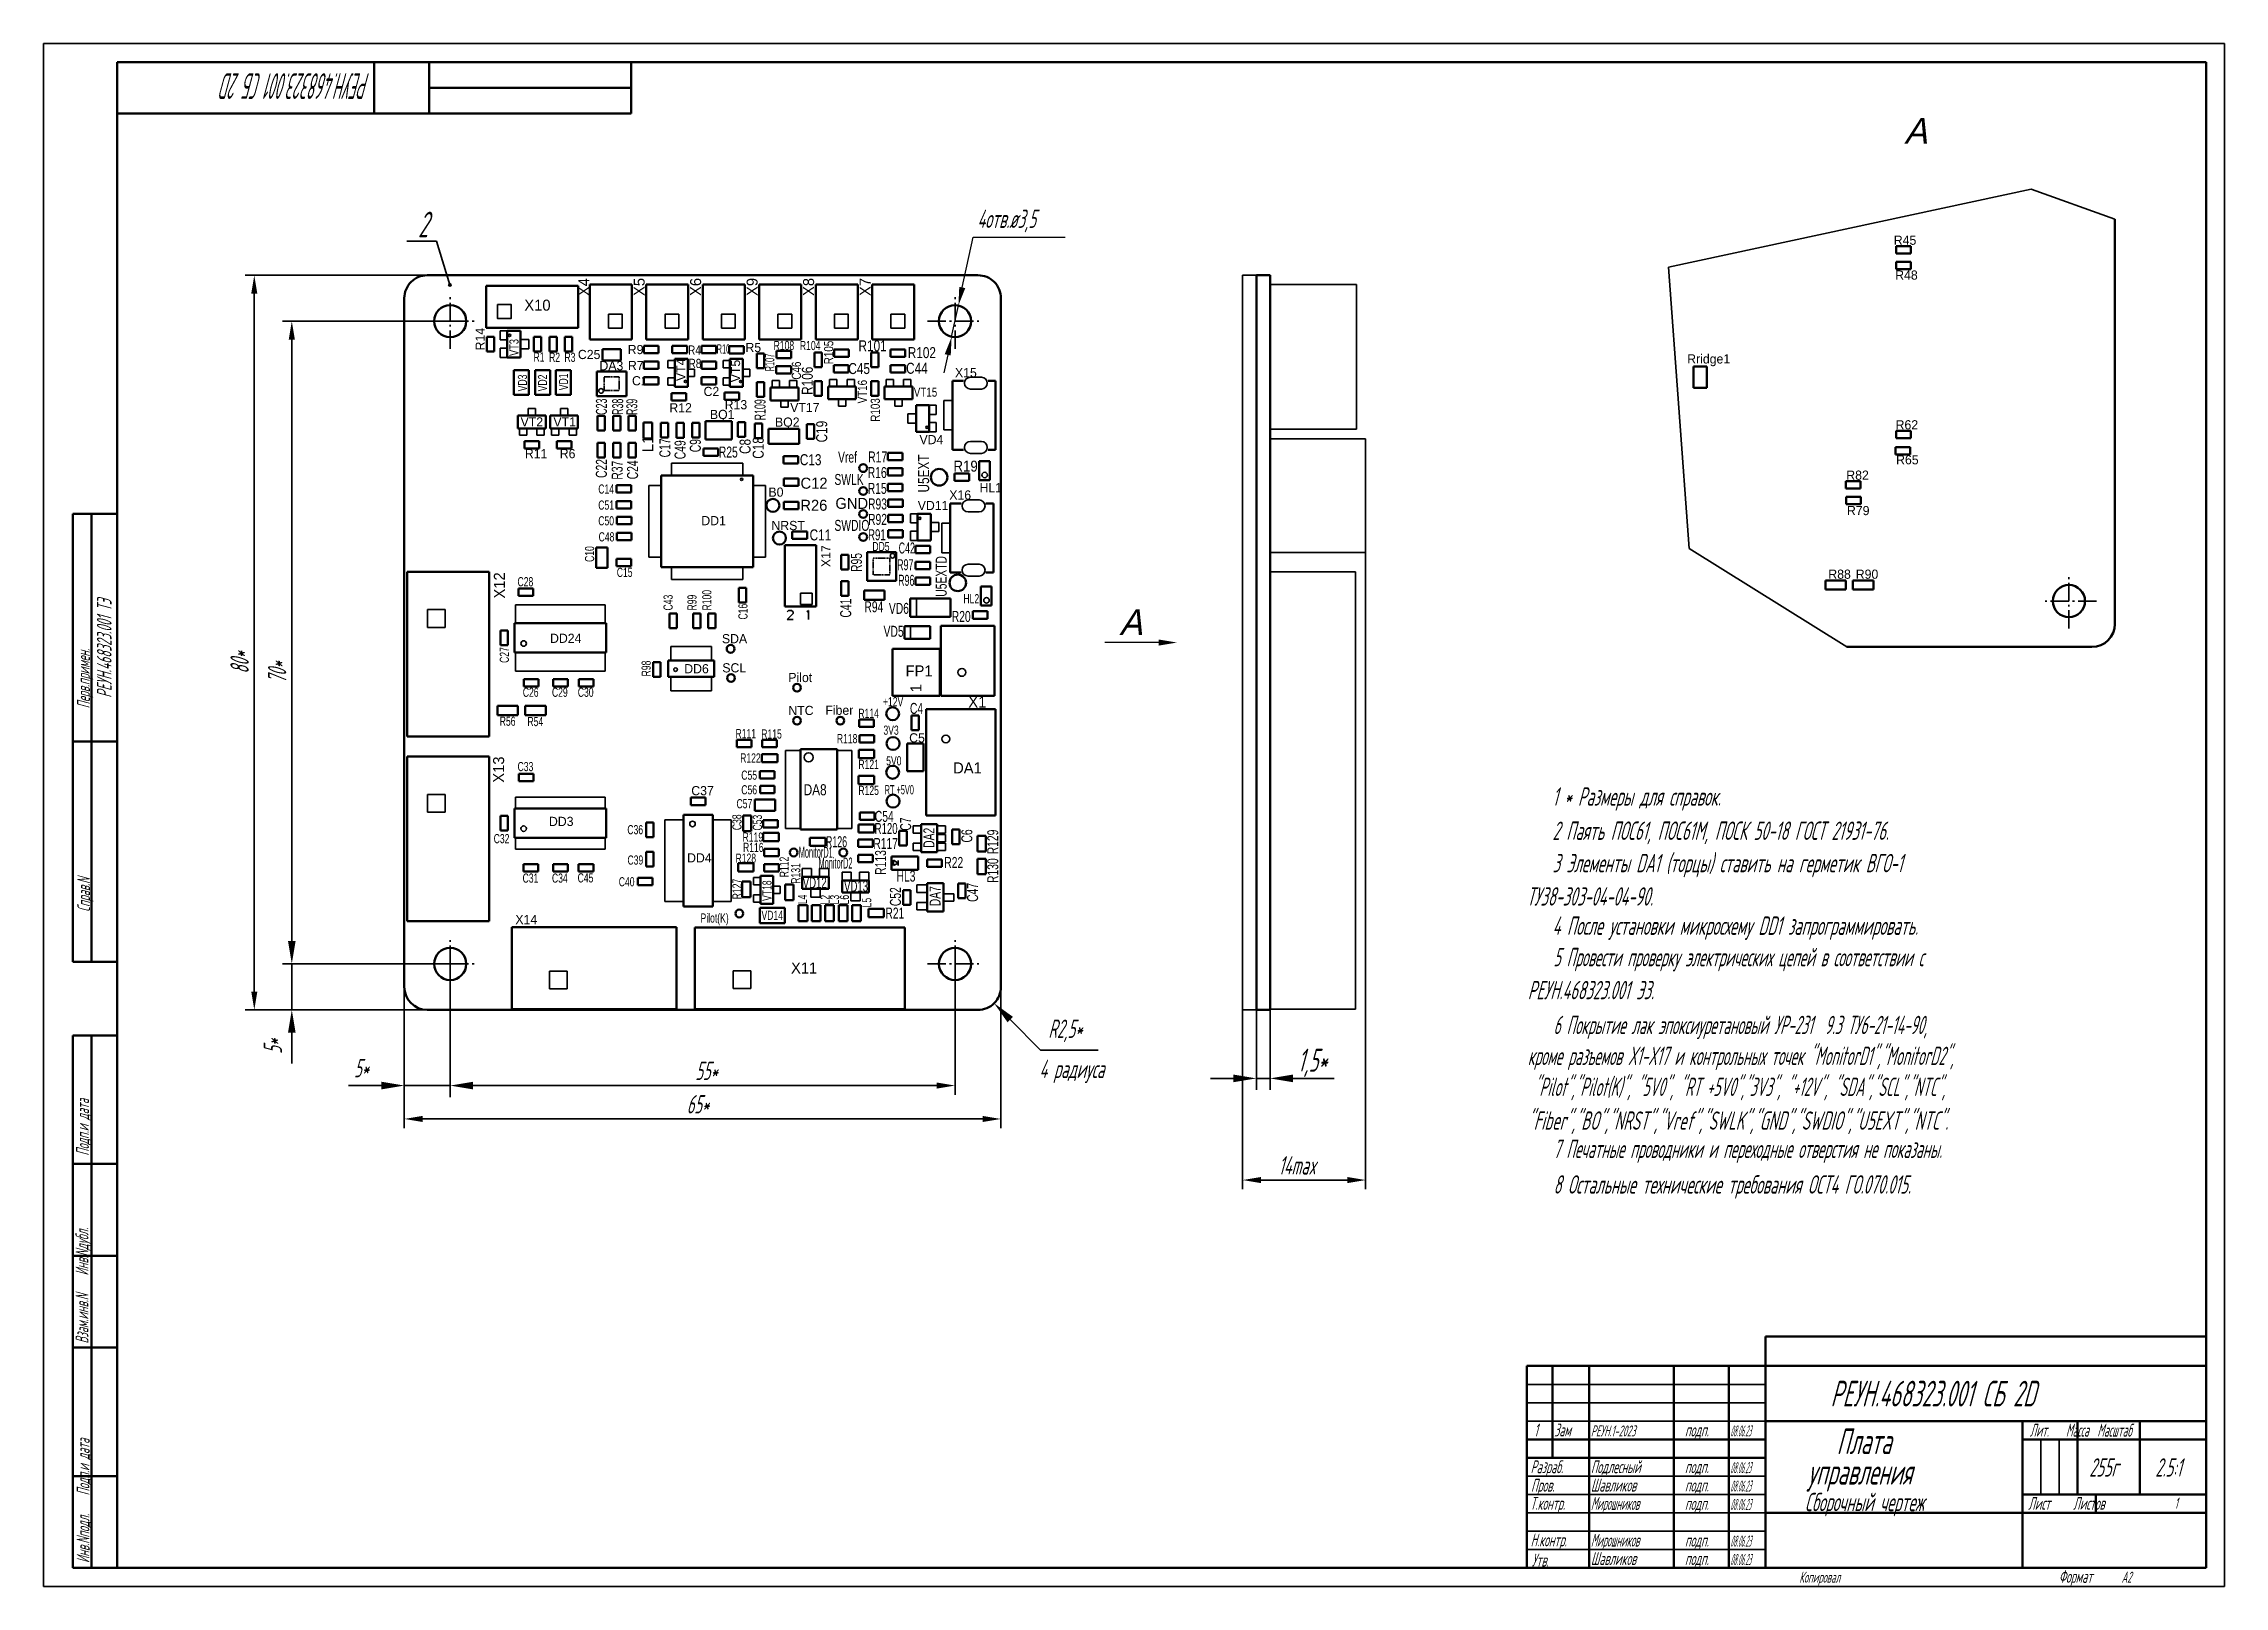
# Model space of a CAD drawing. Extents: x 22780 to 26685, y -1269 to -208.
# Drawn here: x 25875 to 26469, y -943 to -523 of the extents above; entities that cross this region are included whole.
import ezdxf

# ---------------------------------------------------------------- set-up
doc = ezdxf.new("R2010")
doc.units = 0
doc.header["$MEASUREMENT"] = 0
doc.linetypes.add('CNTR_ECKD_1', pattern=[7.5, 5, -1, 0.5, -1])
doc.linetypes.add('DASHED2', pattern=[0.375, 0.25, -0.125])
doc.layers.get('0').update_dxf_attribs({"linetype": 'CONTINUOUS', "lineweight": 50})
for name, color, linetype, lineweight in [('CENTER', 2, 'CNTR_ECKD_1', 35), ('CONTUR', 7, 'CONTINUOUS', 50), ('DIM', 1, 'CONTINUOUS', 35)]:
    doc.layers.add(name, color=color, linetype=linetype, lineweight=lineweight)
doc.layers.add('TEXT', color=1, linetype='CONTINUOUS')
doc.styles.add('ECKD', font='ec5cdwin.shx', dxfattribs={"oblique": 15})
doc.styles.add('GOST', font='GOST.shx', dxfattribs={"width": 0.7, "oblique": 15})
doc.styles.get("Standard").update_dxf_attribs({"font": 'ec5cdwin.shx'})

msp = doc.modelspace()

# ---------------------------------------------------------------- texts
at = {"style": 'ECKD', "oblique": 15}
for p in [(26382.24, -550.704), (26168.464, -684.456)]:
    msp.add_text('А', height=7, dxfattribs=at).set_placement(p)
at = {"style": 'GOST', "oblique": 15, "width": 0.7}
msp.add_text('2', height=7, dxfattribs=at).set_placement((25977.449, -576.189))
at = {"layer": 'DIM'}
for s, height, p in [('R45', 2.5, (26379.431, -578.213)), ('R48', 2.5, (26379.808, -587.703)), ('X10', 3, (26006.41, -596.148)), ('R9', 2.5, (26034.57, -607.983)), ('R5', 2.5, (26066.635, -607.415)), ('C25', 2.5, (26021.002, -609.322)), ('DA3', 2.5, (26026.869, -612.38)), ('R7', 2.5, (26034.631, -612.315)), ('X15', 2.5, (26123.707, -614.267)), ('Rridge1', 2.5, (26323.145, -610.525)), ('С1', 2.5, (26035.736, -616.475)), ('С2', 2.5, (26055.229, -619.39)), ('R12', 2.5, (26045.911, -623.83)), ('BQ1', 2.5, (26056.957, -625.648)), ('R13', 2.5, (26060.982, -622.998)), ('VT17', 2.5, (26078.826, -623.756)), ('VT2', 2.5, (26005.389, -627.672)), ('VT1', 2.5, (26014.333, -627.672)), ('BQ2', 2.5, (26074.686, -627.74)), ('R62', 2.5, (26379.916, -628.465)), ('R11', 2.5, (26006.551, -636.313)), ('R6', 2.5, (26016.059, -636.313)), ('VD4', 2.5, (26114.038, -632.501)), ('R65', 2.5, (26380.052, -637.987)), ('R82', 2.5, (26366.486, -642.181)), ('B0', 2.5, (26072.911, -646.794)), ('С12', 3, (26081.641, -644.619)), ('GND', 3, (26091.14, -650.108)), ('X16', 2.5, (26122.16, -647.574)), ('HL1', 2.5, (26130.389, -645.588)), ('DD1', 2.5, (26054.617, -654.56)), ('NRST', 2.5, (26073.713, -655.879)), ('R26', 3, (26081.588, -650.629)), ('VD11', 2.5, (26113.562, -650.439)), ('R79', 2.5, (26366.673, -651.817)), ('R88', 2.5, (26361.596, -669.134)), ('R90', 2.5, (26369.065, -669.134)), ('DD24', 2.5, (26013.415, -686.587)), ('SDA', 2.5, (26060.23, -686.696)), ('DD6', 2.5, (26049.967, -694.871)), ('SCL', 2.5, (26060.342, -694.63)), ('Pilot', 2.5, (26078.319, -697.266)), ('FP1', 3, (26110.256, -695.708)), ('NTC', 2.5, (26078.319, -706.233)), ('Fiber', 2.5, (26088.404, -706.164)), ('X1', 3, (26127.34, -704.191)), ('C5', 2.5, (26111.233, -713.695)), ('DA1', 3, (26123.201, -722.124)), ('C37', 2.5, (26051.883, -728.069)), ('DD3', 2.5, (26013.117, -736.443)), ('DD4', 2.5, (26050.74, -746.372)), ('X14', 2.5, (26003.966, -763.169)), ('X11', 3, (26079.047, -776.608))]:
    msp.add_text(s, height=height, dxfattribs=at).set_placement(p)
for s, height, p in [('X4', 3, (26024.126, -592.181)), ('X5', 3, (26039.182, -592.147)), ('X6', 3, (26054.567, -592.147)), ('X9', 3, (26069.952, -592.147)), ('X8', 3, (26085.337, -592.147)), ('X7', 3, (26100.722, -592.147)), ('R14', 2.5, (25995.619, -606.974)), ('VT4', 2.5, (26050.287, -615.307)), ('VT5', 2.5, (26065.174, -615.645)), ('L1', 3, (26041.518, -634.647)), ('X17', 2.5, (26089.785, -665.958)), ('X12', 3, (26001.109, -674.513)), ('1', 3, (26114.577, -700.035)), ('X13', 3, (26000.904, -724.658))]:
    msp.add_text(s, height=height, rotation=90, dxfattribs=at).set_placement(p)
for s, height, width, p in [('VT3', 2.5, 0.75, (26004.846, -608.469)), ('R105', 2.5, 0.8, (26090.564, -610.727)), ('R107', 2.5, 0.6, (26074.502, -612.664)), ('С46', 2.5, 0.8, (26081.756, -614.919)), ('R106', 3, 0.8, (26084.991, -619.059)), ('VD3', 2.5, 0.7, (26007.149, -618.098)), ('VD2', 2.5, 0.7, (26012.612, -618.098)), ('VD1', 2.5, 0.7, (26018.315, -617.814)), ('VT16', 2.5, 0.8, (26099.731, -621.394)), ('С23', 3, 0.6, (26028.902, -624.502)), ('R38', 3, 0.6, (26033.329, -624.521)), ('R39', 3, 0.6, (26037.185, -624.56)), ('R109', 3, 0.6, (26072.112, -626.012)), ('R103', 2.5, 0.8, (26103.249, -626.376)), ('С19', 3, 0.8, (26088.904, -632.013)), ('С17', 3, 0.7, (26046.195, -636.092)), ('С49', 3, 0.7, (26050.327, -636.593)), ('С9', 3, 0.7, (26054.484, -634.684)), ('С8', 3, 0.8, (26068.035, -635.161)), ('С18', 3, 0.8, (26071.609, -636.459)), ('U5EXT', 3, 0.8, (26116.671, -645.645)), ('С22', 3, 0.7, (26028.894, -641.692)), ('R37', 3, 0.7, (26033.195, -642.153)), ('С24', 3, 0.7, (26037.386, -642.055)), ('С10', 2.5, 0.7, (26025.422, -664.554)), ('R95', 3, 0.7, (26098.374, -667.274)), ('U5EXTD', 3, 0.7, (26121.453, -674.028)), ('C43', 2.5, 0.7, (26046.82, -677.771)), ('R99', 2.5, 0.7, (26053.325, -677.771)), ('R100', 2.5, 0.7, (26057.363, -677.771)), ('C16', 2.5, 0.7, (26067.196, -680.235)), ('С41', 3, 0.7, (26095.44, -679.697)), ('C27', 2.5, 0.7, (26002.205, -692.046)), ('R98', 2.5, 0.7, (26040.835, -695.722)), ('С7', 3, 0.7, (26111.763, -737.712)), ('DA2', 3, 0.7, (26118.112, -742.386)), ('С6', 3, 0.7, (26128.436, -740.945)), ('R129', 3, 0.7, (26135.499, -744.141)), ('R113', 3, 0.7, (26104.931, -749.729)), ('R130', 3, 0.7, (26135.5, -751.953)), ('С52', 3, 0.7, (26108.991, -758.257)), ('DA7', 3, 0.7, (26119.771, -758.294)), ('С47', 3, 0.7, (26129.999, -757.105))]:
    msp.add_text(s, height=height, rotation=90, dxfattribs=dict(at, width=width)).set_placement(p)
for s, height, width, p in [('R4', 2.5, 0.8, (26051.042, -608.119)), ('R10', 2.5, 0.5, (26058.809, -607.817)), ('R108', 2.5, 0.7, (26074.315, -606.862)), ('R104', 2.5, 0.7, (26081.476, -606.882)), ('R101', 3, 0.8, (26097.435, -607.22)), ('R1', 2.5, 0.7, (26008.917, -610.027)), ('R2', 2.5, 0.7, (26013.151, -610.079)), ('R3', 2.5, 0.7, (26017.339, -610.079)), ('R8', 2.5, 0.8, (26051.178, -611.752)), ('С45', 3, 0.8, (26094.671, -613.403)), ('С44', 3, 0.8, (26110.403, -613.323)), ('R102', 3, 0.8, (26110.852, -609.073)), ('VT15', 2.5, 0.8, (26112.487, -619.577)), ('R25', 3, 0.7, (26059.391, -636.136)), ('С13', 3, 0.8, (26081.452, -638.216)), ('Vref', 3, 0.7, (26091.864, -637.526)), ('R17', 3, 0.7, (26100.073, -637.478)), ('SWLK', 3, 0.7, (26090.876, -643.604)), ('R16', 3, 0.7, (26099.951, -641.711)), ('R19', 3, 0.9, (26123.295, -639.977)), ('С14', 2.5, 0.7, (26026.552, -645.955)), ('R15', 3, 0.7, (26099.951, -646.03)), ('R93', 3, 0.7, (26100.03, -650.268)), ('С51', 2.5, 0.7, (26026.548, -650.326)), ('С50', 2.5, 0.7, (26026.548, -654.601)), ('SWDIO', 3, 0.7, (26090.876, -656.104)), ('R92', 3, 0.7, (26100.043, -654.465)), ('С48', 2.5, 0.7, (26026.642, -658.971)), ('С11', 3, 0.8, (26084.119, -658.694)), ('R91', 3, 0.65, (26100.043, -658.656)), ('DD5', 2.5, 0.7, (26101.208, -661.614)), ('С42', 3, 0.6, (26108.376, -662.255)), ('R97', 3, 0.6, (26107.964, -666.823)), ('C28', 2.5, 0.7, (26004.55, -671.188)), ('С15', 2.5, 0.7, (26031.591, -668.641)), ('R96', 3, 0.6, (26108.24, -671.059)), ('R94', 3, 0.7, (26099.03, -678.261)), ('VD6', 3, 0.7, (26105.707, -678.69)), ('HL2', 2.5, 0.7, (26126.012, -675.813)), ('VD5', 3, 0.7, (26104.265, -684.943)), ('R20', 3, 0.7, (26122.83, -680.901)), ('C26', 2.5, 0.7, (26005.994, -701.278)), ('C29', 2.5, 0.7, (26013.931, -701.278)), ('C30', 2.5, 0.7, (26020.977, -701.278)), ('R56', 2.5, 0.7, (25999.707, -709.158)), ('R54', 2.5, 0.7, (26007.254, -709.253)), ('R114', 2.5, 0.7, (26097.394, -707.013)), ('+12V', 2.5, 0.7, (26104.098, -703.859)), ('C4', 3, 0.7, (26111.441, -705.934)), ('R118', 2.5, 0.7, (26091.535, -713.902)), ('3V3', 2.5, 0.7, (26104.22, -711.605)), ('R121', 2.5, 0.7, (26097.394, -720.898)), ('5V0', 2.5, 0.7, (26104.973, -719.944)), ('C33', 2.5, 0.7, (26004.566, -721.511)), ('DA8', 3, 0.8, (26082.501, -728.074)), ('R125', 2.5, 0.7, (26097.394, -727.993)), ('RT +5V0', 2.5, 0.6, (26104.546, -727.825)), ('C36', 2.5, 0.7, (26034.467, -738.694)), ('C54', 3, 0.7, (26101.877, -735.323)), ('R120', 3, 0.65, (26101.838, -738.629)), ('C32', 2.5, 0.7, (25998.06, -741.129)), ('R126', 3, 0.6, (26088.569, -742.22)), ('R117', 3, 0.7, (26101.468, -742.71)), ('C39', 2.5, 0.7, (26034.505, -746.961)), ('R22', 3, 0.7, (26120.796, -747.872)), ('C31', 2.5, 0.7, (26005.936, -751.871)), ('C34', 2.5, 0.7, (26013.934, -751.871)), ('C45', 2.5, 0.7, (26020.92, -751.81)), ('C40', 2.5, 0.7, (26032.129, -752.873)), ('VD12', 3, 0.65, (26082.247, -753.366)), ('VD13', 3, 0.65, (26093.509, -754.335)), ('HL3', 3, 0.7, (26107.793, -751.571)), ('R21', 3, 0.7, (26104.751, -761.653))]:
    msp.add_text(s, height=height, dxfattribs=dict(at, width=width)).set_placement(p)
at = {"layer": 'DIM', "style": 'GOST', "oblique": 15, "width": 0.7}
for s, p in [('80*', (25931.353, -694.974)), ('70*', (25941.573, -697.571)), ('5*', (25940.414, -798.49))]:
    msp.add_text(s, height=5, rotation=90, dxfattribs=at).set_placement(p)
for s, p in [('5*', (25960.006, -804.865)), ('55*', (26052.966, -805.61)), ('65*', (26050.623, -814.702))]:
    msp.add_text(s, height=5, dxfattribs=at).set_placement(p)
at = {"layer": 'TEXT', "style": 'GOST', "oblique": 15}
for s, height, rotation, width, p in [('РЕУН.468323.001 СБ 2D', 7, 180, 0.5, (25964.391, -531.495)), ('РЕУН.468323.001 ТЭ', 4, 90, 0.7, (25893.98, -701.551)), ('Перв.примен.', 3.5, 90, 0.7, (25888.064, -704.451)), ('Справ.N', 3.5, 90, 0.7, (25888.137, -759.815)), ('Подп.и дата', 3.5, 90, 0.7, (25887.828, -826.219)), ('Взам.инв.N    Инв.Nдубл.', 3.5, 90, 0.7, (25887.67, -877.357)), ('Инв.Nподл.    Подп.и дата', 3.5, 90, 0.7, (25887.969, -937.092))]:
    msp.add_text(s, height=height, rotation=rotation, dxfattribs=dict(at, width=width)).set_placement(p)
for s, height, width, p in [('4отв.ø3,5', 5, 0.7, (26129.798, -573.634)), ('1 * Размеры для справок.', 5, 0.7, (26286.471, -730.914)), ('2 Паять ПОС61, ПОС61М, ПОСК 50-18 ГОСТ 21931-76.', 5, 0.7, (26286.471, -740.228)), ('3 Элементы DA1 (торцы) ставить на герметик ВГО-1 ', 5, 0.7, (26286.471, -749.042)), ('ТУ38-303-04-04-90.', 5, 0.7, (26279.471, -758.116)), ('4 После установки микросхему DD1 запрограммировать.', 5, 0.7, (26286.471, -766.079)), ('5 Провести проверку электрических цепей в соответствии с', 5, 0.65, (26286.721, -774.641)), ('РЕУН.468323.001 Э3.', 5, 0.7, (26279.721, -783.615)), ('R2,5*', 5, 0.7, (26149.135, -794.136)), ('6 Покрытие лак эпоксиуретановый УР-231  9.3 ТУ6-21-14-90,', 5, 0.65, (26286.721, -793.107)), ('кроме разъемов X1-X17 и контрольных точек "MonitorD1","MonitorD2",', 5, 0.65, (26279.721, -801.525)), ('4 радиуса', 5, 0.7, (26146.678, -805.083)), ('1,5*', 6.25, 0.7, (26217.06, -803.319)), (' "Pilot","Pilot(K)", "5V0", "RT +5V0","3V3", "+12V", "SDA","SCL","NTC", ', 5, 0.65, (26279.721, -809.952)), ('"Fiber","BO","NRST","Vref","SWLK","GND","SWDIO","U5EXT","NTC".', 5, 0.7, (26279.721, -819.137)), ('7 Печатные проводники и переходные отверстия не показаны.', 5, 0.65, (26286.721, -826.832)), ('14max', 5, 0.7, (26211.828, -831.331)), ('8 Остальные технические требования ОСТ4 ГО.070.015.', 5, 0.7, (26286.721, -836.528)), ('РЕУН.468323.001 СБ 2D', 7, 0.7, (26362.179, -894.478)), ('1', 3.5, 0.7, (26281.444, -902.635)), ('Зам', 3.5, 0.7, (26286.911, -902.635)), ('РЕУН.1-2023', 3, 0.6, (26296.911, -902.635)), ('подп.', 3.5, 0.7, (26322.53, -902.635)), ('08.06.23', 3, 0.4, (26334.911, -902.635)), ('Плата', 7, 0.7, (26363.847, -907.458)), ('Лит.    Масса  Масштаб', 3.5, 0.65, (26416.491, -902.684)), ('255г', 5, 0.7, (26432.652, -913.568)), ('2.5:1', 5, 0.7, (26450.652, -913.568)), ('Разраб.', 3.5, 0.7, (26280.499, -912.642)), ('Пров.', 3.5, 0.7, (26280.614, -917.678)), ('Шавликов', 3.5, 0.7, (26296.911, -917.635)), ('Подлесный', 3.5, 0.7, (26296.911, -912.635)), ('подп.', 3.5, 0.7, (26322.53, -912.635)), ('08.06.23', 3, 0.4, (26334.911, -912.635)), ('08.06.23', 3, 0.4, (26334.911, -917.635)), ('управления', 7, 0.7, (26355.957, -915.749)), ('Т.контр.', 3.5, 0.7, (26280.385, -922.6)), ('Мирошников', 3.5, 0.6, (26296.911, -922.635)), ('подп.', 3.5, 0.7, (26322.53, -917.635)), ('подп.', 3.5, 0.7, (26322.53, -922.635)), ('08.06.23', 3, 0.4, (26334.911, -922.635)), ('Сборочный чертеж', 5, 0.7, (26355.218, -922.99)), ('Лист     Листов', 3.5, 0.7, (26416.033, -922.6)), ('1', 3, 0.7, (26455.903, -922.285)), ('Н.контр.', 3.5, 0.7, (26280.499, -932.558)), ('Мирошников', 3.5, 0.6, (26296.911, -932.635)), ('подп.', 3.5, 0.7, (26322.53, -932.635)), ('08.06.23', 3, 0.4, (26334.911, -932.635)), ('Утв.', 3.5, 0.7, (26280.843, -938.052)), ('Шавликов', 3.5, 0.7, (26296.911, -937.635)), ('подп.', 3.5, 0.7, (26322.53, -937.635)), ('08.06.23', 3, 0.4, (26334.911, -937.635)), ('Копировал', 3, 0.7, (26353.663, -942.449)), ('Формат', 3.5, 0.7, (26424.368, -942.498)), ('A2', 3, 0.7, (26441.471, -942.449))]:
    msp.add_text(s, height=height, dxfattribs=dict(at, width=width)).set_placement(p)
at = {"layer": 'TEXT'}
for s, height, width, p in [('R111', 2.5, 0.7, (26063.926, -712.542)), ('R115', 2.5, 0.7, (26070.946, -712.642)), ('R122', 2.5, 0.7, (26065.192, -719.157)), ('C55', 2.5, 0.7, (26065.504, -723.847)), ('C57', 2.5, 0.7, (26064.203, -731.626)), ('C56', 2.5, 0.7, (26065.504, -727.833)), ('R119', 2.5, 0.7, (26065.856, -740.713)), ('R116', 2.5, 0.7, (26065.972, -743.514)), ('MonitorD1', 3, 0.5, (26081.156, -745.089)), ('R128', 2.5, 0.7, (26063.934, -746.45)), ('MonitorD2', 3, 0.5, (26086.544, -748.022)), ('Pilot(K)', 2.5, 0.7, (26054.406, -762.742)), ('VD14', 2.5, 0.7, (26071.015, -761.999))]:
    msp.add_text(s, height=height, dxfattribs=dict(at, width=width)).set_placement(p)
at = {"layer": 'TEXT', "width": 0.7}
for s, p in [('C38', (26065.559, -737.579)), ('C53', (26071.136, -737.683)), ('R112', (26078.415, -750.403)), ('R131', (26081.587, -752.153)), ('R127', (26065.562, -756.399)), ('VT18', (26073.757, -756.855)), ('L4', (26083.443, -757.734)), ('L2', (26089.536, -757.793)), ('L3', (26092.161, -757.789)), ('L6', (26094.828, -757.797)), ('L5', (26100.929, -758.606))]:
    msp.add_text(s, height=2.5, rotation=90, dxfattribs=at).set_placement(p)

# ---------------------------------------------------------------- hatches: boundary and pattern name
at = {"layer": 'DIM'}
msp.add_hatch(color=256, dxfattribs=at).paths.add_polyline_path([(25985.796, -589.126, 1), (25986.463, -589.126, 1)])

# ---------------------------------------------------------------- linework, layer by layer
for p, q in [((25980.472, -528.449), (25980.472, -542.449)), ((26035.471, -528.449), (26035.471, -542.449)), ((25980.472, -535.449), (26035.471, -535.449)), ((26439.624, -571.191), (26439.624, -681.455)), ((26380.059, -578.58), (26384.059, -578.58)), ((26380.059, -580.58), (26380.059, -578.58)), ((26380.059, -580.58), (26384.059, -580.58)), ((26384.059, -580.58), (26384.059, -578.58)), ((25979.968, -586.501), (26129.968, -586.501)), ((26205.801, -586.501), (26209.551, -586.501)), ((26205.801, -786.501), (26205.801, -586.501)), ((26209.551, -586.501), (26209.551, -786.501)), ((26380.048, -582.828), (26384.048, -582.828)), ((26380.048, -584.828), (26380.048, -582.828)), ((26380.048, -582.834), (26384.048, -582.834)), ((26380.048, -584.834), (26380.048, -582.834)), ((26380.048, -584.834), (26384.048, -584.834)), ((26384.048, -584.828), (26384.048, -582.828)), ((26384.048, -584.834), (26384.048, -582.834)), ((25973.722, -592.747), (25973.723, -780.256)), ((25995.968, -589.391), (25995.968, -600.821)), ((25995.968, -589.391), (26021.093, -589.391)), ((26021.093, -589.391), (26021.093, -600.821)), ((26024.233, -589.001), (26035.663, -589.001)), ((26024.233, -604.001), (26024.233, -589.001)), ((26035.663, -604.001), (26035.663, -589.001)), ((26039.618, -589.001), (26051.048, -589.001)), ((26039.618, -604.001), (26039.618, -589.001)), ((26051.048, -604.001), (26051.048, -589.001)), ((26055.003, -589.001), (26066.433, -589.001)), ((26055.003, -604.001), (26055.003, -589.001)), ((26066.433, -604.001), (26066.433, -589.001)), ((26070.388, -589.001), (26081.818, -589.001)), ((26070.388, -604.001), (26070.388, -589.001)), ((26081.818, -604.001), (26081.818, -589.001)), ((26085.773, -604.001), (26085.773, -589.001)), ((26085.773, -589.001), (26097.203, -589.001)), ((26097.203, -604.001), (26097.203, -589.001)), ((26101.158, -589.001), (26112.588, -589.001)), ((26101.158, -604.001), (26101.158, -589.001)), ((26112.588, -604.001), (26112.588, -589.001)), ((26136.218, -780.251), (26136.218, -592.751)), ((25995.968, -600.821), (26021.093, -600.821)), ((25996.218, -603.251), (25998.218, -603.251)), ((25996.218, -607.251), (25996.218, -603.251)), ((25998.218, -607.251), (25998.218, -603.251)), ((26005.347, -601.622), (26001.742, -601.622)), ((26001.742, -608.901), (26001.742, -601.622)), ((26005.347, -608.901), (26005.347, -601.622)), ((26009.036, -603.251), (26011.036, -603.251)), ((26009.036, -607.251), (26009.036, -603.251)), ((26011.036, -607.251), (26011.036, -603.251)), ((26013.27, -603.303), (26015.27, -603.303)), ((26013.27, -607.303), (26013.27, -603.303)), ((26015.27, -607.303), (26015.27, -603.303)), ((26017.458, -603.303), (26019.458, -603.303)), ((26017.458, -607.303), (26017.458, -603.303)), ((26019.458, -607.303), (26019.458, -603.303)), ((26024.233, -604.001), (26035.663, -604.001)), ((26038.968, -607.751), (26038.968, -605.751)), ((26038.968, -605.751), (26042.968, -605.751)), ((26039.618, -604.001), (26051.048, -604.001)), ((26042.968, -607.751), (26042.968, -605.751)), ((26046.718, -607.751), (26046.718, -605.751)), ((26046.718, -605.751), (26050.718, -605.751)), ((26050.718, -607.751), (26050.718, -605.751)), ((26054.663, -605.751), (26058.663, -605.751)), ((26054.663, -607.751), (26054.663, -605.751)), ((26055.003, -604.001), (26066.433, -604.001)), ((26058.663, -607.751), (26058.663, -605.751)), ((26062.163, -605.784), (26066.163, -605.784)), ((26062.163, -607.784), (26062.163, -605.784)), ((26066.163, -607.784), (26066.163, -605.784)), ((26070.388, -604.001), (26081.818, -604.001)), ((26085.773, -604.001), (26097.203, -604.001)), ((26101.158, -604.001), (26112.588, -604.001)), ((25996.218, -607.251), (25998.218, -607.251)), ((26005.347, -608.901), (26001.742, -608.901)), ((26009.036, -607.251), (26011.036, -607.251)), ((26013.27, -607.303), (26015.27, -607.303)), ((26017.458, -607.303), (26019.458, -607.303)), ((26027.7, -606.598), (26032.7, -606.598)), ((26027.7, -609.723), (26027.7, -606.598)), ((26027.7, -609.723), (26032.7, -609.723)), ((26032.7, -609.723), (26032.7, -606.598)), ((26038.968, -607.751), (26042.968, -607.751)), ((26038.968, -610.001), (26042.968, -610.001)), ((26038.968, -612.001), (26038.968, -610.001)), ((26042.968, -612.001), (26042.968, -610.001)), ((26046.718, -607.751), (26050.718, -607.751)), ((26047.413, -609.25), (26050.913, -609.25)), ((26047.413, -616.85), (26047.413, -609.25)), ((26050.913, -616.85), (26050.913, -609.25)), ((26054.663, -607.751), (26058.663, -607.751)), ((26054.663, -612.001), (26054.663, -610.001)), ((26054.663, -610.001), (26058.663, -610.001)), ((26058.663, -612.001), (26058.663, -610.001)), ((26062.163, -607.784), (26066.163, -607.784)), ((26062.413, -609.25), (26065.913, -609.25)), ((26062.413, -616.85), (26062.413, -609.25)), ((26065.913, -616.85), (26065.913, -609.25)), ((26069.774, -607.789), (26071.774, -607.789)), ((26069.774, -611.789), (26069.774, -607.789)), ((26069.774, -611.789), (26071.774, -611.789)), ((26071.774, -611.789), (26071.774, -607.789)), ((26075.047, -611.289), (26079.047, -611.289)), ((26075.047, -613.289), (26075.047, -611.289)), ((26075.065, -609.039), (26075.065, -607.039)), ((26075.065, -607.039), (26079.065, -607.039)), ((26075.065, -609.039), (26079.065, -609.039)), ((26079.047, -613.289), (26079.047, -611.289)), ((26079.065, -609.039), (26079.065, -607.039)), ((26085.467, -607.501), (26087.467, -607.501)), ((26085.467, -611.501), (26085.467, -607.501)), ((26085.467, -611.501), (26087.467, -611.501)), ((26087.467, -611.501), (26087.467, -607.501)), ((26090.74, -611.001), (26094.74, -611.001)), ((26090.74, -613.001), (26090.74, -611.001)), ((26090.758, -608.751), (26090.758, -606.751)), ((26090.758, -606.751), (26094.758, -606.751)), ((26090.758, -608.751), (26094.758, -608.751)), ((26094.74, -613.001), (26094.74, -611.001)), ((26094.758, -608.751), (26094.758, -606.751)), ((26100.87, -607.501), (26102.87, -607.501)), ((26100.87, -611.501), (26100.87, -607.501)), ((26100.87, -611.501), (26102.87, -611.501)), ((26102.87, -611.501), (26102.87, -607.501)), ((26106.143, -611.001), (26110.143, -611.001)), ((26106.143, -613.001), (26106.143, -611.001)), ((26106.161, -608.751), (26106.161, -606.751)), ((26106.161, -606.751), (26110.161, -606.751)), ((26106.161, -608.751), (26110.161, -608.751)), ((26110.143, -613.001), (26110.143, -611.001)), ((26110.161, -608.751), (26110.161, -606.751)), ((26328.528, -611.303), (26324.903, -611.303)), ((26324.903, -617.178), (26324.903, -611.303)), ((26328.528, -617.178), (26328.528, -611.303)), ((26003.552, -619.096), (26003.552, -612.346)), ((26003.552, -612.346), (26007.677, -612.346)), ((26007.677, -619.096), (26007.677, -612.346)), ((26009.324, -619.096), (26009.324, -612.346)), ((26009.324, -612.346), (26013.449, -612.346)), ((26013.449, -619.096), (26013.449, -612.346)), ((26014.986, -619.059), (26014.986, -612.309)), ((26014.986, -612.309), (26019.111, -612.309)), ((26019.111, -619.059), (26019.111, -612.309)), ((26026.127, -612.665), (26034.272, -612.665)), ((26026.127, -619.415), (26026.127, -612.665)), ((26034.272, -612.665), (26034.272, -619.415)), ((26038.968, -612.001), (26042.968, -612.001)), ((26038.968, -614.251), (26042.968, -614.251)), ((26038.968, -616.251), (26038.968, -614.251)), ((26038.968, -616.251), (26042.968, -616.251)), ((26042.968, -616.251), (26042.968, -614.251)), ((26047.413, -616.85), (26050.913, -616.85)), ((26054.663, -612.001), (26058.663, -612.001)), ((26054.663, -614.251), (26058.663, -614.251)), ((26054.663, -616.251), (26054.663, -614.251)), ((26054.663, -616.251), (26058.663, -616.251)), ((26058.663, -616.251), (26058.663, -614.251)), ((26062.413, -616.85), (26065.913, -616.85)), ((26069.743, -615.596), (26071.743, -615.596)), ((26069.743, -619.596), (26069.743, -615.596)), ((26071.743, -619.596), (26071.743, -615.596)), ((26073.448, -617.066), (26081.048, -617.066)), ((26073.448, -620.566), (26073.448, -617.066)), ((26075.047, -613.289), (26079.047, -613.289)), ((26081.048, -620.566), (26081.048, -617.066)), ((26085.435, -615.309), (26087.435, -615.309)), ((26085.435, -619.309), (26085.435, -615.309)), ((26087.435, -619.309), (26087.435, -615.309)), ((26089.14, -616.779), (26096.74, -616.779)), ((26089.14, -620.279), (26089.14, -616.779)), ((26090.74, -613.001), (26094.74, -613.001)), ((26096.74, -620.279), (26096.74, -616.779)), ((26100.838, -615.309), (26102.838, -615.309)), ((26100.838, -619.309), (26100.838, -615.309)), ((26102.838, -619.309), (26102.838, -615.309)), ((26104.543, -616.779), (26112.143, -616.779)), ((26104.543, -620.279), (26104.543, -616.779)), ((26106.143, -613.001), (26110.143, -613.001)), ((26112.143, -620.279), (26112.143, -616.779)), ((26123.043, -633.99), (26123.031, -615.263)), ((26123.043, -615.265), (26126.061, -615.265)), ((26132.751, -615.264), (26134.781, -615.264)), ((26134.781, -633.989), (26134.781, -615.264)), ((26328.528, -617.178), (26324.903, -617.178)), ((26007.677, -619.096), (26003.552, -619.096)), ((26013.449, -619.096), (26009.324, -619.096)), ((26014.986, -619.059), (26019.111, -619.059)), ((26026.127, -619.415), (26034.272, -619.415)), ((26046.468, -618.626), (26050.468, -618.626)), ((26046.468, -620.626), (26046.468, -618.626)), ((26046.468, -620.626), (26050.468, -620.626)), ((26050.468, -620.626), (26050.468, -618.626)), ((26060.913, -618.387), (26064.913, -618.387)), ((26060.913, -620.387), (26060.913, -618.387)), ((26060.913, -620.387), (26064.913, -620.387)), ((26064.913, -620.387), (26064.913, -618.387)), ((26069.743, -619.596), (26071.743, -619.596)), ((26073.448, -620.566), (26081.048, -620.566)), ((26079.185, -620.566), (26081.048, -620.566)), ((26081.048, -620.566), (26081.048, -618.379)), ((26085.435, -619.309), (26087.435, -619.309)), ((26089.14, -620.279), (26096.74, -620.279)), ((26094.878, -620.279), (26096.74, -620.279)), ((26096.74, -620.279), (26096.74, -618.091)), ((26100.838, -619.309), (26102.838, -619.309)), ((26104.543, -620.279), (26112.143, -620.279)), ((26110.281, -620.279), (26112.143, -620.279)), ((26112.143, -620.279), (26112.143, -618.091)), ((26113.093, -621.851), (26116.698, -621.851)), ((26113.093, -621.851), (26113.093, -629.13)), ((26116.698, -621.851), (26116.698, -629.13)), ((26004.668, -624.695), (26012.268, -624.695)), ((26004.668, -628.195), (26004.668, -624.695)), ((26004.668, -628.195), (26012.268, -628.195)), ((26012.268, -628.195), (26012.268, -624.695)), ((26013.418, -628.195), (26013.418, -624.695)), ((26013.418, -624.695), (26021.018, -624.695)), ((26013.418, -628.195), (26021.018, -628.195)), ((26021.018, -628.195), (26021.018, -624.695)), ((26026.374, -628.76), (26026.374, -624.76)), ((26026.374, -624.76), (26028.374, -624.76)), ((26026.374, -628.76), (26028.374, -628.76)), ((26028.374, -628.76), (26028.374, -624.76)), ((26030.639, -624.76), (26032.639, -624.76)), ((26030.639, -628.76), (26030.639, -624.76)), ((26030.639, -628.76), (26032.639, -628.76)), ((26032.639, -628.76), (26032.639, -624.76)), ((26034.81, -624.773), (26036.81, -624.773)), ((26034.81, -628.773), (26034.81, -624.773)), ((26034.81, -628.773), (26036.81, -628.773)), ((26036.81, -628.773), (26036.81, -624.773)), ((26038.853, -630.943), (26038.853, -626.568)), ((26038.853, -626.568), (26041.228, -626.568)), ((26041.228, -630.943), (26041.228, -626.568)), ((26045.625, -626.681), (26043.625, -626.681)), ((26043.625, -630.681), (26043.625, -626.681)), ((26045.625, -630.681), (26045.625, -626.681)), ((26047.891, -630.724), (26047.891, -626.723)), ((26047.891, -626.723), (26049.891, -626.723)), ((26049.891, -630.724), (26049.891, -626.723)), ((26054.093, -626.704), (26052.093, -626.704)), ((26052.093, -630.704), (26052.093, -626.704)), ((26054.093, -630.704), (26054.093, -626.704)), ((26055.741, -626.221), (26062.97, -626.221)), ((26055.741, -626.221), (26055.741, -631.186)), ((26062.97, -631.186), (26062.97, -626.221)), ((26064.593, -630.518), (26064.593, -626.518)), ((26064.593, -626.518), (26066.593, -626.518)), ((26066.593, -630.518), (26066.593, -626.518)), ((26069.204, -630.82), (26069.204, -626.82)), ((26069.204, -626.82), (26071.204, -626.82)), ((26071.204, -630.82), (26071.204, -626.82)), ((26072.897, -628.314), (26081.272, -628.314)), ((26072.897, -632.439), (26072.897, -628.314)), ((26081.272, -632.439), (26081.272, -628.314)), ((26083.343, -631.001), (26083.343, -627.001)), ((26083.343, -627.001), (26085.343, -627.001)), ((26085.343, -631.001), (26085.343, -627.001)), ((26113.093, -629.13), (26116.698, -629.13)), ((26380.03, -628.88), (26384.03, -628.88)), ((26380.03, -630.88), (26380.03, -628.88)), ((26384.03, -630.88), (26384.03, -628.88)), ((26006.468, -631.695), (26010.468, -631.695)), ((26006.468, -633.695), (26006.468, -631.695)), ((26006.468, -633.695), (26010.468, -633.695)), ((26010.468, -633.695), (26010.468, -631.695)), ((26015.218, -631.695), (26019.218, -631.695)), ((26015.218, -633.695), (26015.218, -631.695)), ((26015.218, -633.695), (26019.218, -633.695)), ((26019.218, -633.695), (26019.218, -631.695)), ((26026.374, -636.131), (26026.374, -632.131)), ((26026.374, -632.131), (26028.374, -632.131)), ((26028.374, -636.131), (26028.374, -632.131)), ((26030.639, -636.131), (26030.639, -632.131)), ((26030.639, -632.131), (26032.639, -632.131)), ((26032.639, -636.131), (26032.639, -632.131)), ((26034.81, -636.131), (26034.81, -632.131)), ((26034.81, -632.131), (26036.81, -632.131)), ((26036.81, -636.131), (26036.81, -632.131)), ((26038.853, -630.943), (26041.228, -630.943)), ((26045.625, -630.681), (26043.625, -630.681)), ((26047.891, -630.724), (26049.891, -630.724)), ((26054.093, -630.704), (26052.093, -630.704)), ((26055.218, -635.678), (26055.218, -633.678)), ((26055.218, -633.678), (26059.218, -633.678)), ((26055.741, -631.186), (26062.97, -631.186)), ((26059.218, -635.678), (26059.218, -633.678)), ((26064.593, -630.518), (26066.593, -630.518)), ((26069.204, -630.82), (26071.204, -630.82)), ((26072.897, -632.439), (26081.272, -632.439)), ((26083.343, -631.001), (26085.343, -631.001)), ((26105.413, -634.862), (26109.413, -634.862)), ((26105.413, -636.862), (26105.413, -634.862)), ((26109.413, -636.862), (26109.413, -634.862)), ((26123.043, -633.99), (26126.061, -633.99)), ((26132.751, -633.989), (26134.781, -633.989)), ((26379.89, -633.278), (26383.89, -633.278)), ((26379.89, -635.278), (26379.89, -633.278)), ((26379.89, -635.278), (26383.89, -635.278)), ((26380.03, -630.88), (26384.03, -630.88)), ((26383.89, -635.278), (26383.89, -633.278)), ((26026.374, -636.131), (26028.374, -636.131)), ((26030.639, -636.131), (26032.639, -636.131)), ((26034.81, -636.131), (26036.81, -636.131)), ((26043.718, -641.001), (26068.718, -641.001)), ((26043.718, -666.001), (26043.718, -641.001)), ((26055.218, -635.678), (26059.218, -635.678)), ((26068.718, -666.001), (26068.718, -641.001)), ((26077.008, -637.772), (26077.008, -635.772)), ((26077.008, -635.772), (26081.008, -635.772)), ((26077.008, -637.772), (26081.008, -637.772)), ((26081.008, -637.772), (26081.008, -635.772)), ((26105.413, -636.862), (26109.413, -636.862)), ((26105.413, -638.987), (26109.413, -638.987)), ((26105.413, -640.987), (26105.413, -638.987)), ((26105.413, -640.987), (26109.413, -640.987)), ((26109.413, -640.987), (26109.413, -638.987)), ((26123.593, -642.501), (26123.593, -640.501)), ((26123.593, -640.501), (26127.593, -640.501)), ((26127.593, -642.501), (26127.593, -640.501)), ((26133.179, -637.148), (26130.258, -637.148)), ((26130.258, -642.312), (26130.258, -637.148)), ((26133.179, -637.148), (26133.179, -642.312)), ((26031.535, -643.614), (26035.535, -643.614)), ((26031.535, -645.614), (26031.535, -643.614)), ((26031.535, -645.614), (26035.535, -645.614)), ((26035.535, -645.614), (26035.535, -643.614)), ((26077.047, -643.846), (26077.047, -641.846)), ((26077.047, -641.846), (26081.047, -641.846)), ((26077.047, -643.846), (26081.047, -643.846)), ((26081.047, -643.846), (26081.047, -641.846)), ((26105.413, -643.306), (26109.413, -643.306)), ((26105.413, -645.306), (26105.413, -643.306)), ((26105.413, -645.306), (26109.413, -645.306)), ((26109.413, -645.306), (26109.413, -643.306)), ((26123.593, -642.501), (26127.593, -642.501)), ((26133.179, -642.312), (26130.258, -642.312)), ((26366.392, -642.585), (26370.392, -642.585)), ((26366.392, -644.585), (26366.392, -642.585)), ((26366.392, -644.585), (26370.392, -644.585)), ((26366.479, -646.822), (26370.479, -646.822)), ((26366.479, -648.822), (26366.479, -646.822)), ((26370.392, -644.585), (26370.392, -642.585)), ((26370.479, -648.822), (26370.479, -646.822)), ((26031.53, -647.984), (26035.53, -647.984)), ((26031.53, -649.984), (26031.53, -647.984)), ((26031.53, -649.984), (26035.53, -649.984)), ((26031.562, -652.259), (26035.562, -652.259)), ((26031.562, -654.259), (26031.562, -652.259)), ((26035.53, -649.984), (26035.53, -647.984)), ((26035.562, -654.259), (26035.562, -652.259)), ((26077.047, -650.152), (26077.047, -648.152)), ((26077.047, -648.152), (26081.047, -648.152)), ((26077.047, -650.152), (26081.047, -650.152)), ((26081.047, -650.152), (26081.047, -648.152)), ((26105.492, -649.544), (26105.492, -647.544)), ((26105.492, -647.544), (26109.492, -647.544)), ((26105.492, -649.544), (26109.492, -649.544)), ((26105.505, -653.741), (26105.505, -651.741)), ((26105.505, -651.741), (26109.505, -651.741)), ((26109.492, -649.544), (26109.492, -647.544)), ((26109.505, -653.741), (26109.505, -651.741)), ((26117.093, -651.427), (26113.488, -651.427)), ((26113.488, -658.706), (26113.488, -651.427)), ((26117.093, -658.706), (26117.093, -651.427)), ((26122.406, -648.682), (26125.436, -648.682)), ((26122.418, -667.409), (26122.406, -648.682)), ((26132.126, -648.682), (26134.156, -648.682)), ((26134.156, -667.408), (26134.156, -648.683)), ((26366.479, -648.822), (26370.479, -648.822)), ((26031.562, -654.259), (26035.562, -654.259)), ((26031.624, -658.629), (26031.624, -656.629)), ((26031.624, -656.629), (26035.624, -656.629)), ((26031.624, -658.629), (26035.624, -658.629)), ((26035.624, -658.629), (26035.624, -656.629)), ((26079.404, -658.306), (26079.404, -656.306)), ((26079.404, -656.306), (26083.404, -656.306)), ((26079.404, -658.306), (26083.404, -658.306)), ((26083.404, -658.306), (26083.404, -656.306)), ((26105.505, -653.741), (26109.505, -653.741)), ((26105.505, -657.932), (26105.505, -655.932)), ((26105.505, -655.932), (26109.505, -655.932)), ((26105.505, -657.932), (26109.505, -657.932)), ((26109.505, -657.932), (26109.505, -655.932)), ((26117.093, -658.706), (26113.488, -658.706)), ((26025.978, -660.651), (26029.103, -660.651)), ((26025.978, -666.195), (26025.978, -660.651)), ((26029.103, -666.195), (26029.103, -660.651)), ((26031.535, -663.72), (26035.535, -663.72)), ((26031.535, -665.72), (26031.535, -663.72)), ((26035.535, -665.72), (26035.535, -663.72)), ((26077.381, -676.689), (26077.381, -659.996)), ((26077.381, -659.996), (26085.881, -659.996)), ((26085.881, -676.689), (26085.881, -659.996)), ((26092.738, -662.623), (26094.738, -662.623)), ((26092.738, -666.623), (26092.738, -662.623)), ((26094.738, -666.623), (26094.738, -662.623)), ((26099.776, -669.733), (26099.776, -661.858)), ((26099.776, -661.858), (26107.651, -661.858)), ((26107.651, -669.733), (26107.651, -661.858)), ((26112.911, -664.501), (26116.911, -664.501)), ((26112.911, -666.501), (26112.911, -664.501)), ((26112.968, -660.207), (26116.968, -660.207)), ((26112.968, -662.207), (26112.968, -660.207)), ((26112.968, -662.207), (26116.968, -662.207)), ((26116.911, -666.501), (26116.911, -664.501)), ((26116.968, -662.207), (26116.968, -660.207)), ((25974.531, -667.251), (25996.843, -667.251)), ((25974.531, -712.076), (25974.531, -667.251)), ((25996.843, -712.076), (25996.843, -667.251)), ((26025.978, -666.195), (26029.103, -666.195)), ((26031.535, -665.72), (26035.535, -665.72)), ((26043.718, -666.001), (26068.718, -666.001)), ((26092.738, -666.623), (26094.738, -666.623)), ((26092.738, -673.748), (26092.738, -669.748)), ((26092.738, -669.748), (26094.738, -669.748)), ((26094.738, -673.748), (26094.738, -669.748)), ((26099.776, -669.733), (26107.651, -669.733)), ((26112.911, -666.501), (26116.911, -666.501)), ((26112.968, -670.751), (26112.968, -668.751)), ((26112.968, -668.751), (26116.968, -668.751)), ((26112.968, -670.751), (26116.968, -670.751)), ((26116.968, -670.751), (26116.968, -668.751)), ((26122.418, -667.409), (26125.436, -667.409)), ((26132.126, -667.408), (26134.156, -667.408)), ((26366.405, -669.576), (26360.811, -669.576)), ((26360.811, -669.576), (26360.811, -672.076)), ((26366.405, -672.076), (26366.405, -669.576)), ((26373.874, -669.576), (26368.28, -669.576)), ((26368.28, -669.576), (26368.28, -672.076)), ((26373.874, -672.076), (26373.874, -669.576)), ((26004.844, -671.751), (26008.844, -671.751)), ((26004.844, -673.751), (26004.844, -671.751)), ((26004.844, -673.751), (26008.844, -673.751)), ((26008.844, -673.751), (26008.844, -671.751)), ((26064.837, -675.61), (26064.837, -671.61)), ((26064.837, -671.61), (26066.837, -671.61)), ((26064.837, -675.61), (26066.837, -675.61)), ((26066.837, -675.61), (26066.837, -671.61)), ((26077.381, -676.689), (26085.881, -676.689)), ((26092.738, -673.748), (26094.738, -673.748)), ((26098.963, -674.86), (26098.963, -672.36)), ((26098.963, -672.36), (26104.557, -672.36)), ((26104.557, -674.86), (26098.963, -674.86)), ((26104.557, -672.36), (26104.557, -674.86)), ((26111.519, -679.505), (26111.519, -674.497)), ((26111.519, -674.497), (26122.519, -674.497)), ((26122.519, -674.497), (26122.519, -679.505)), ((26133.679, -671.251), (26130.758, -671.251)), ((26130.758, -676.415), (26130.758, -671.251)), ((26133.679, -676.415), (26130.758, -676.415)), ((26133.679, -671.251), (26133.679, -676.415)), ((26360.811, -672.076), (26366.405, -672.076)), ((26368.28, -672.076), (26373.874, -672.076)), ((26003.718, -681.251), (26028.718, -681.251)), ((26003.718, -689.251), (26003.718, -681.251)), ((26028.718, -689.251), (26028.718, -681.251)), ((26045.926, -682.564), (26045.926, -678.564)), ((26045.926, -678.564), (26047.926, -678.564)), ((26045.926, -682.564), (26047.926, -682.564)), ((26047.926, -682.564), (26047.926, -678.564)), ((26052.431, -678.564), (26054.431, -678.564)), ((26052.431, -682.564), (26052.431, -678.564)), ((26052.431, -682.564), (26054.431, -682.564)), ((26054.431, -682.564), (26054.431, -678.564)), ((26056.468, -678.564), (26058.468, -678.564)), ((26056.468, -682.564), (26056.468, -678.564)), ((26056.468, -682.564), (26058.468, -682.564)), ((26058.468, -682.564), (26058.468, -678.564)), ((26109.964, -681.997), (26109.964, -685.505)), ((26116.968, -681.997), (26109.964, -681.997)), ((26122.519, -679.505), (26111.519, -679.505)), ((26116.968, -685.505), (26116.968, -681.997)), ((26119.878, -681.976), (26134.483, -681.976)), ((26119.878, -701.026), (26119.878, -681.976)), ((26128.531, -680.001), (26128.531, -678.001)), ((26128.531, -678.001), (26132.531, -678.001)), ((26128.531, -680.001), (26132.531, -680.001)), ((26132.531, -680.001), (26132.531, -678.001)), ((26134.483, -701.026), (26134.483, -681.976)), ((25999.937, -683.251), (26001.937, -683.251)), ((25999.937, -687.251), (25999.937, -683.251)), ((25999.937, -687.251), (26001.937, -687.251)), ((26001.937, -687.251), (26001.937, -683.251)), ((26119.588, -688.214), (26106.73, -688.214)), ((26106.73, -688.214), (26106.73, -701.039)), ((26109.964, -685.505), (26116.968, -685.505)), ((26119.588, -699.51), (26119.588, -688.214)), ((26433.379, -687.701), (26366.608, -687.701)), ((26003.718, -689.251), (26028.718, -689.251)), ((26041.468, -691.802), (26043.468, -691.802)), ((26041.468, -695.802), (26041.468, -691.802)), ((26043.468, -695.802), (26043.468, -691.802)), ((26045.593, -695.86), (26045.593, -691.36)), ((26045.593, -691.36), (26058.093, -691.36)), ((26058.093, -695.86), (26058.093, -691.36)), ((26006.281, -698.448), (26006.281, -696.448)), ((26006.281, -696.448), (26010.281, -696.448)), ((26006.281, -698.448), (26010.281, -698.448)), ((26010.281, -698.448), (26010.281, -696.448)), ((26014.218, -696.448), (26018.218, -696.448)), ((26014.218, -698.448), (26014.218, -696.448)), ((26014.218, -698.448), (26018.218, -698.448)), ((26018.218, -698.448), (26018.218, -696.448)), ((26021.264, -696.448), (26025.264, -696.448)), ((26021.264, -698.448), (26021.264, -696.448)), ((26021.264, -698.448), (26025.264, -698.448)), ((26025.264, -698.448), (26025.264, -696.448)), ((26041.468, -695.802), (26043.468, -695.802)), ((26045.593, -695.86), (26058.093, -695.86)), ((26119.588, -701.039), (26119.588, -699.51)), ((25999.058, -703.751), (26004.651, -703.751)), ((25999.058, -706.251), (25999.058, -703.751)), ((25999.058, -703.751), (26004.651, -703.751)), ((25999.058, -706.251), (25999.058, -703.751)), ((26004.651, -706.251), (25999.058, -706.251)), ((26004.651, -706.251), (25999.058, -706.251)), ((26004.651, -703.751), (26004.651, -706.251)), ((26004.651, -703.751), (26004.651, -706.251)), ((26006.635, -703.751), (26012.229, -703.751)), ((26006.635, -706.251), (26006.635, -703.751)), ((26006.635, -703.751), (26012.229, -703.751)), ((26006.635, -706.251), (26006.635, -703.751)), ((26012.229, -706.251), (26006.635, -706.251)), ((26012.229, -706.251), (26006.635, -706.251)), ((26012.229, -703.751), (26012.229, -706.251)), ((26012.229, -703.751), (26012.229, -706.251)), ((26106.73, -701.039), (26119.588, -701.039)), ((26111.901, -710.357), (26111.901, -706.357)), ((26111.901, -706.357), (26113.901, -706.357)), ((26113.901, -710.357), (26113.901, -706.357)), ((26115.843, -704.601), (26134.718, -704.601)), ((26115.843, -733.601), (26115.843, -704.601)), ((26119.878, -701.026), (26134.483, -701.026)), ((26134.718, -733.601), (26134.718, -704.601)), ((25974.531, -712.076), (25996.843, -712.076)), ((26097.637, -709.466), (26097.637, -707.466)), ((26097.637, -707.466), (26101.637, -707.466)), ((26097.637, -709.466), (26101.637, -709.466)), ((26097.703, -711.732), (26101.703, -711.732)), ((26097.703, -713.732), (26097.703, -711.732)), ((26101.637, -709.466), (26101.637, -707.466)), ((26101.703, -713.732), (26101.703, -711.732)), ((26111.901, -710.357), (26113.901, -710.357)), ((25974.531, -717.551), (25996.843, -717.551)), ((25974.531, -762.376), (25974.531, -717.551)), ((25996.843, -762.376), (25996.843, -717.551)), ((26064.255, -712.982), (26068.255, -712.982)), ((26064.255, -714.982), (26064.255, -712.982)), ((26064.255, -714.982), (26068.255, -714.982)), ((26068.255, -714.982), (26068.255, -712.982)), ((26071.127, -719.064), (26071.127, -716.845)), ((26071.127, -716.845), (26075.377, -716.845)), ((26071.158, -714.982), (26071.158, -712.982)), ((26071.158, -712.982), (26075.158, -712.982)), ((26071.158, -714.982), (26075.158, -714.982)), ((26075.158, -714.982), (26075.158, -712.982)), ((26075.377, -719.064), (26075.377, -716.845)), ((26081.593, -715.564), (26091.593, -715.564)), ((26081.593, -737.439), (26081.593, -715.564)), ((26091.593, -737.439), (26091.593, -715.564)), ((26097.485, -715.735), (26101.735, -715.735)), ((26097.485, -715.735), (26097.485, -717.954)), ((26097.485, -717.954), (26101.735, -717.954)), ((26097.703, -713.732), (26101.703, -713.732)), ((26101.735, -717.954), (26101.735, -715.735)), ((26110.651, -713.982), (26115.151, -713.982)), ((26110.651, -721.482), (26110.651, -713.982)), ((26115.151, -713.982), (26115.151, -721.482)), ((26004.882, -722.207), (26008.882, -722.207)), ((26004.882, -724.207), (26004.882, -722.207)), ((26004.882, -724.207), (26008.882, -724.207)), ((26008.882, -724.207), (26008.882, -722.207)), ((26070.529, -721.502), (26074.529, -721.502)), ((26070.529, -723.502), (26070.529, -721.502)), ((26070.529, -723.502), (26074.529, -723.502)), ((26071.127, -719.064), (26075.377, -719.064)), ((26074.529, -723.502), (26074.529, -721.502)), ((26097.468, -725.043), (26097.468, -722.824)), ((26097.468, -722.824), (26101.718, -722.824)), ((26101.718, -725.043), (26101.718, -722.824)), ((26115.151, -721.482), (26110.651, -721.482)), ((26051.718, -728.727), (26055.718, -728.727)), ((26051.718, -730.727), (26051.718, -728.727)), ((26055.718, -730.727), (26055.718, -728.727)), ((26069.193, -729.217), (26074.737, -729.217)), ((26069.193, -732.342), (26069.193, -729.217)), ((26070.656, -725.501), (26074.593, -725.501)), ((26070.656, -727.501), (26070.656, -725.501)), ((26070.656, -727.501), (26074.593, -727.501)), ((26074.593, -727.501), (26074.593, -725.501)), ((26074.737, -732.342), (26074.737, -729.217)), ((26097.468, -725.043), (26101.718, -725.043)), ((25999.937, -737.669), (25999.937, -733.669)), ((26001.937, -733.669), (25999.937, -733.669)), ((26001.937, -737.669), (26001.937, -733.669)), ((26003.718, -731.669), (26028.718, -731.669)), ((26003.718, -739.669), (26003.718, -731.669)), ((26028.718, -739.669), (26028.718, -731.669)), ((26039.593, -739.484), (26039.593, -735.484)), ((26039.593, -735.484), (26041.593, -735.484)), ((26041.593, -739.484), (26041.593, -735.484)), ((26049.718, -733.376), (26057.718, -733.376)), ((26049.718, -758.376), (26049.718, -733.376)), ((26051.718, -730.727), (26055.718, -730.727)), ((26057.718, -758.376), (26057.718, -733.376)), ((26068.189, -733.582), (26065.97, -733.582)), ((26065.97, -737.832), (26065.97, -733.582)), ((26068.189, -737.832), (26068.189, -733.582)), ((26069.193, -732.342), (26074.737, -732.342)), ((26071.502, -734.883), (26075.439, -734.883)), ((26071.502, -736.883), (26071.502, -734.883)), ((26075.439, -736.883), (26075.439, -734.883)), ((26097.463, -736.033), (26101.713, -736.033)), ((26097.463, -738.251), (26097.463, -736.033)), ((26097.814, -732.726), (26101.752, -732.726)), ((26097.814, -734.726), (26097.814, -732.726)), ((26097.814, -734.726), (26101.752, -734.726)), ((26101.713, -738.251), (26101.713, -736.033)), ((26101.752, -734.726), (26101.752, -732.726)), ((26114.522, -735.958), (26118.897, -735.958)), ((26114.522, -743.583), (26114.522, -735.958)), ((26115.843, -733.601), (26134.718, -733.601)), ((26118.897, -743.583), (26118.897, -735.958)), ((26001.937, -737.669), (25999.937, -737.669)), ((26003.718, -739.669), (26028.718, -739.669)), ((26039.593, -739.484), (26041.593, -739.484)), ((26068.189, -737.832), (26065.97, -737.832)), ((26071.499, -738.316), (26075.749, -738.316)), ((26071.499, -740.535), (26071.499, -738.316)), ((26071.499, -740.535), (26075.749, -740.535)), ((26071.502, -736.883), (26075.439, -736.883)), ((26075.749, -740.535), (26075.749, -738.316)), ((26081.593, -737.439), (26091.593, -737.439)), ((26084.194, -741.842), (26084.194, -739.623)), ((26084.194, -739.623), (26088.444, -739.623)), ((26084.194, -741.842), (26088.444, -741.842)), ((26088.444, -741.842), (26088.444, -739.623)), ((26097.343, -740.114), (26101.343, -740.114)), ((26097.343, -742.114), (26097.343, -740.114)), ((26097.343, -742.114), (26101.343, -742.114)), ((26097.463, -738.251), (26101.713, -738.251)), ((26101.343, -742.114), (26101.343, -740.114)), ((26108.552, -741.796), (26108.552, -737.796)), ((26108.552, -737.796), (26110.552, -737.796)), ((26108.552, -741.796), (26110.552, -741.796)), ((26110.552, -741.796), (26110.552, -737.796)), ((26122.927, -741.358), (26122.927, -737.358)), ((26122.927, -737.358), (26124.927, -737.358)), ((26122.927, -741.358), (26124.927, -741.358)), ((26124.927, -741.358), (26124.927, -737.358)), ((26129.875, -743.347), (26129.875, -739.097)), ((26129.875, -739.097), (26132.094, -739.097)), ((26132.094, -743.347), (26132.094, -739.097)), ((26006.22, -746.866), (26010.22, -746.866)), ((26006.22, -748.866), (26006.22, -746.866)), ((26010.22, -748.866), (26010.22, -746.866)), ((26014.218, -746.866), (26018.218, -746.866)), ((26014.218, -748.866), (26014.218, -746.866)), ((26018.218, -748.866), (26018.218, -746.866)), ((26021.204, -748.806), (26021.204, -746.806)), ((26021.204, -746.806), (26025.204, -746.806)), ((26025.204, -748.806), (26025.204, -746.806)), ((26039.593, -747.472), (26039.593, -743.472)), ((26039.593, -743.472), (26041.593, -743.472)), ((26039.593, -747.472), (26041.593, -747.472)), ((26041.593, -747.472), (26041.593, -743.472)), ((26064.624, -746.577), (26068.874, -746.577)), ((26064.624, -746.577), (26064.624, -748.796)), ((26068.874, -746.577), (26068.874, -748.796)), ((26071.718, -744.657), (26071.718, -742.657)), ((26071.718, -742.657), (26075.718, -742.657)), ((26071.718, -744.657), (26075.718, -744.657)), ((26071.718, -748.866), (26071.718, -746.866)), ((26071.718, -746.866), (26075.718, -746.866)), ((26075.718, -744.657), (26075.718, -742.657)), ((26075.718, -748.866), (26075.718, -746.866)), ((26097.343, -744.251), (26101.343, -744.251)), ((26097.343, -746.251), (26097.343, -744.251)), ((26097.343, -746.251), (26101.343, -746.251)), ((26101.343, -746.251), (26101.343, -744.251)), ((26106.414, -748.355), (26106.414, -744.73)), ((26106.414, -744.73), (26113.717, -744.73)), ((26106.414, -748.355), (26113.717, -748.355)), ((26113.717, -748.355), (26113.717, -744.73)), ((26114.522, -743.583), (26118.897, -743.583)), ((26116.151, -745.543), (26120.151, -745.543)), ((26116.151, -747.543), (26116.151, -745.543)), ((26116.151, -747.543), (26120.151, -747.543)), ((26120.151, -747.543), (26120.151, -745.543)), ((26132.094, -743.347), (26129.875, -743.347)), ((26129.876, -749.597), (26129.876, -745.347)), ((26129.876, -745.347), (26132.095, -745.347)), ((26132.095, -749.597), (26132.095, -745.347)), ((26006.22, -748.866), (26010.22, -748.866)), ((26014.218, -748.866), (26018.218, -748.866)), ((26021.204, -748.806), (26025.204, -748.806)), ((26037.343, -750.577), (26041.343, -750.577)), ((26037.343, -752.577), (26037.343, -750.577)), ((26037.343, -752.577), (26041.343, -752.577)), ((26041.343, -752.577), (26041.343, -750.577)), ((26064.624, -748.796), (26068.874, -748.796)), ((26065.749, -755.826), (26065.749, -751.576)), ((26065.749, -751.576), (26067.968, -751.576)), ((26067.968, -755.826), (26067.968, -751.576)), ((26070.718, -757.643), (26070.718, -750.043)), ((26070.718, -750.043), (26074.218, -750.043)), ((26071.718, -748.866), (26075.718, -748.866)), ((26074.218, -757.643), (26074.218, -750.043)), ((26077.497, -752.388), (26079.715, -752.388)), ((26077.497, -756.638), (26077.497, -752.388)), ((26079.715, -756.638), (26079.715, -752.388)), ((26082.068, -750.294), (26089.368, -750.294)), ((26082.068, -753.544), (26082.068, -750.294)), ((26082.068, -753.544), (26089.368, -753.544)), ((26089.368, -753.544), (26089.368, -750.294)), ((26092.943, -751.269), (26100.243, -751.269)), ((26092.943, -754.519), (26092.943, -751.269)), ((26100.243, -754.519), (26100.243, -751.269)), ((26109.593, -757.876), (26109.593, -753.876)), ((26109.593, -753.876), (26111.593, -753.876)), ((26111.593, -757.876), (26111.593, -753.876)), ((26116.105, -759.751), (26116.105, -752.001)), ((26116.105, -752.001), (26120.605, -752.001)), ((26120.605, -759.751), (26120.605, -752.001)), ((26124.593, -756.062), (26124.593, -752.062)), ((26124.593, -752.062), (26126.593, -752.062)), ((26126.593, -756.062), (26126.593, -752.062)), ((26129.876, -749.597), (26132.095, -749.597)), ((26049.718, -758.376), (26057.718, -758.376)), ((26065.749, -755.826), (26067.968, -755.826)), ((26070.593, -758.742), (26077.343, -758.742)), ((26070.593, -762.867), (26070.593, -758.742)), ((26070.718, -757.643), (26074.218, -757.643)), ((26077.343, -762.867), (26077.343, -758.742)), ((26077.497, -756.638), (26079.715, -756.638)), ((26081.131, -758.001), (26083.506, -758.001)), ((26081.131, -762.376), (26081.131, -758.001)), ((26083.506, -762.376), (26083.506, -758.001)), ((26084.747, -758.001), (26087.122, -758.001)), ((26084.747, -762.376), (26084.747, -758.001)), ((26087.122, -762.376), (26087.122, -758.001)), ((26088.35, -758.001), (26090.725, -758.001)), ((26088.35, -762.376), (26088.35, -758.001)), ((26090.725, -762.376), (26090.725, -758.001)), ((26092.059, -758.001), (26094.434, -758.001)), ((26092.059, -762.376), (26092.059, -758.001)), ((26092.943, -754.519), (26100.243, -754.519)), ((26094.434, -762.376), (26094.434, -758.001)), ((26095.712, -758.001), (26098.087, -758.001)), ((26095.712, -762.376), (26095.712, -758.001)), ((26098.087, -762.376), (26098.087, -758.001)), ((26100.114, -761.254), (26100.114, -759.035)), ((26100.114, -759.035), (26104.364, -759.035)), ((26104.364, -761.254), (26104.364, -759.035)), ((26109.593, -757.876), (26111.593, -757.876)), ((26116.105, -759.751), (26120.605, -759.751)), ((26124.593, -756.062), (26126.593, -756.062)), ((25974.531, -762.376), (25996.843, -762.376)), ((26003.01, -764.001), (26047.835, -764.001)), ((26003.01, -786.314), (26003.01, -764.001)), ((26047.835, -786.314), (26047.835, -764.001)), ((26052.893, -764.089), (26110.043, -764.089)), ((26052.893, -786.314), (26052.893, -764.089)), ((26070.593, -762.867), (26077.343, -762.867)), ((26081.131, -762.376), (26083.506, -762.376)), ((26084.747, -762.376), (26087.122, -762.376)), ((26088.35, -762.376), (26090.725, -762.376)), ((26092.059, -762.376), (26094.434, -762.376)), ((26095.712, -762.376), (26098.087, -762.376)), ((26100.114, -761.254), (26104.364, -761.254)), ((26110.043, -786.314), (26110.043, -764.089)), ((25979.968, -786.501), (26129.968, -786.501)), ((26003.01, -786.314), (26047.835, -786.314)), ((26052.893, -786.314), (26110.043, -786.314)), ((26209.551, -786.501), (26205.801, -786.501)), ((26344.471, -875.449), (26464.471, -875.449)), ((26344.471, -883.449), (26344.471, -875.449))]:
    msp.add_line(p, q)
for centre in [(25986.218, -599.001), (26123.718, -599.001), (26427.129, -675.201), (25986.218, -774.001), (26123.718, -774.001)]:
    msp.add_circle(centre, 4.375)
for centre, radius, start, end in [((25979.968, -592.747), 6.246, 89.997906, 180.001919), ((26129.968, -592.751), 6.25, 359.997447, 89.999468), ((26098.718, -639.001), 1.065, 0, 180), ((26098.718, -639.001), 1.065, 180, 0), ((26119.39, -641.501), 2.25, 90, 270), ((26119.39, -641.501), 2.25, 270, 90), ((26074.115, -649.152), 1.768, 0, 180), ((26098.718, -645.251), 1.065, 0, 180), ((26098.718, -645.251), 1.065, 180, 0), ((26074.115, -649.152), 1.768, 180, 0), ((26098.718, -651.501), 1.065, 0, 180), ((26098.718, -651.501), 1.065, 180, 0), ((26075.908, -658.045), 1.768, 0, 180), ((26075.908, -658.045), 1.768, 180, 0), ((26098.718, -657.751), 1.065, 0, 180), ((26098.718, -657.751), 1.065, 180, 0), ((26124.468, -670.251), 2.25, 90, 270), ((26124.468, -670.251), 2.25, 270, 90), ((26433.379, -681.455), 6.246, 270.00082, 0.000403), ((26062.593, -688.214), 1.065, 0, 180), ((26062.593, -688.214), 1.065, 180, 0), ((26062.705, -696.148), 1.065, 0, 180), ((26062.705, -696.148), 1.065, 180, 0), ((26080.682, -698.784), 1.065, 0, 180), ((26080.682, -698.784), 1.065, 180, 0), ((26080.682, -707.751), 1.065, 0, 180), ((26092.468, -707.751), 1.065, 0, 180), ((26106.734, -705.876), 1.768, 0, 180), ((26106.734, -705.876), 1.768, 180, 0), ((26080.682, -707.751), 1.065, 180, 0), ((26092.468, -707.751), 1.065, 180, 0), ((26106.838, -713.982), 1.768, 0, 180), ((26106.838, -713.982), 1.768, 180, 0), ((26106.734, -721.798), 1.768, 0, 180), ((26106.734, -721.798), 1.768, 180, 0), ((26106.838, -729.679), 1.768, 0, 180), ((26106.838, -729.679), 1.768, 180, 0), ((26079.781, -743.657), 1.065, 0, 180), ((26079.781, -743.657), 1.065, 180, 0), ((26093.281, -743.657), 1.065, 0, 180), ((26093.281, -743.657), 1.065, 180, 0), ((26064.968, -760.266), 1.065, 0, 180), ((26064.968, -760.266), 1.065, 180, 0), ((25979.968, -780.256), 6.246, 179.999597, 269.99918), ((26129.968, -780.251), 6.25, 269.999606, 359.999986)]:
    msp.add_arc(centre, radius, start, end)
at = {"layer": 'CENTER'}
for p, q in [((25986.218, -606.501), (25986.218, -591.501)), ((26123.718, -606.501), (26123.718, -591.501)), ((25978.718, -599.001), (25993.718, -599.001)), ((26116.218, -599.001), (26131.218, -599.001)), ((26427.129, -682.701), (26427.129, -667.701)), ((26434.629, -675.201), (26419.629, -675.201)), ((25986.218, -781.501), (25986.218, -766.501)), ((26123.718, -781.501), (26123.718, -766.501)), ((25978.718, -774.001), (25993.718, -774.001)), ((26116.218, -774.001), (26131.218, -774.001))]:
    msp.add_line(p, q, dxfattribs=at)
at = {"layer": 'CONTUR'}
for p, q in [((26464.471, -528.449), (25895.471, -528.449)), ((25895.471, -528.449), (25895.471, -938.449)), ((25965.471, -542.449), (25965.471, -528.449)), ((25965.471, -542.449), (25965.471, -528.449)), ((25965.471, -542.449), (25965.471, -528.449)), ((26464.471, -938.449), (26464.471, -528.449)), ((25895.471, -542.449), (25965.471, -542.449)), ((25895.471, -542.449), (25965.471, -542.449)), ((25895.471, -542.449), (26035.471, -542.449)), ((25883.471, -773.449), (25883.471, -651.449)), ((25883.471, -651.449), (25895.471, -651.449)), ((25888.471, -773.449), (25888.471, -651.449)), ((25883.471, -713.449), (25895.471, -713.449)), ((25895.471, -773.449), (25883.471, -773.449)), ((25883.471, -938.449), (25883.471, -793.449)), ((25883.471, -793.449), (25895.471, -793.449)), ((25888.471, -938.449), (25888.471, -793.449)), ((25883.471, -828.449), (25895.471, -828.449)), ((25883.471, -853.449), (25895.471, -853.449)), ((25883.471, -878.449), (25895.471, -878.449)), ((26279.471, -883.449), (26464.471, -883.449)), ((26279.471, -938.449), (26279.471, -883.449)), ((26286.471, -883.449), (26286.471, -908.449)), ((26296.471, -883.449), (26296.471, -938.449)), ((26319.471, -883.449), (26319.471, -938.449)), ((26334.471, -883.449), (26334.471, -938.449)), ((26344.471, -883.449), (26344.471, -938.449)), ((26344.471, -898.449), (26464.471, -898.449)), ((26414.471, -898.449), (26414.471, -938.449)), ((26429.471, -898.449), (26429.471, -918.449)), ((26446.471, -898.449), (26446.471, -918.449)), ((26279.471, -903.449), (26344.471, -903.449)), ((26279.471, -908.449), (26344.471, -908.449)), ((26414.471, -903.449), (26464.471, -903.449)), ((25883.471, -913.449), (25895.471, -913.449)), ((26414.471, -918.449), (26464.471, -918.449)), ((26434.471, -918.449), (26434.471, -923.449)), ((26344.471, -923.449), (26464.471, -923.449)), ((25895.471, -938.449), (25883.471, -938.449)), ((25895.471, -938.449), (26464.471, -938.449))]:
    msp.add_line(p, q, dxfattribs=at)
at = {"layer": 'DIM'}
for p, q in [((26469.471, -523.449), (25875.471, -523.449)), ((25875.471, -523.449), (25875.471, -943.449)), ((26469.471, -943.449), (26469.471, -523.449)), ((26318.071, -584.336), (26416.863, -563.081)), ((26416.863, -563.081), (26439.624, -571.191)), ((25982.501, -577.261), (25974.413, -577.261)), ((25986.13, -589.126), (25982.501, -577.261)), ((25979.968, -586.501), (25930.353, -586.501)), ((26202.051, -786.501), (26202.051, -586.501)), ((26202.051, -586.501), (26205.801, -586.501)), ((26318.071, -584.336), (26323.647, -660.876)), ((25932.853, -781.501), (25932.853, -591.501)), ((26209.551, -589.001), (26233.051, -589.001)), ((26233.051, -589.001), (26233.051, -628.376)), ((25986.218, -599.001), (25940.573, -599.001)), ((25943.073, -769.001), (25943.073, -604.001)), ((25999.843, -604.13), (25999.843, -601.622)), ((26001.742, -601.622), (25999.843, -601.622)), ((26001.742, -604.13), (25999.843, -604.13)), ((26007.601, -603.997), (26005.347, -603.997)), ((26007.601, -606.505), (26007.601, -603.997)), ((25999.843, -608.88), (25999.843, -606.372)), ((25999.843, -606.372), (26001.742, -606.372)), ((26001.742, -608.901), (25999.843, -608.88)), ((26005.347, -606.505), (26007.601, -606.505)), ((26047.413, -609.675), (26045.538, -609.675)), ((26045.538, -609.675), (26045.538, -611.675)), ((26045.538, -611.675), (26047.413, -611.675)), ((26062.413, -609.675), (26060.538, -609.675)), ((26060.538, -609.675), (26060.538, -611.675)), ((26060.538, -611.675), (26062.413, -611.675)), ((26047.413, -614.425), (26045.538, -614.425)), ((26045.538, -614.425), (26045.538, -616.425)), ((26045.538, -616.425), (26047.413, -616.425)), ((26052.788, -612.05), (26050.913, -612.05)), ((26050.913, -614.05), (26052.788, -614.05)), ((26052.788, -614.05), (26052.788, -612.05)), ((26062.413, -614.425), (26060.538, -614.425)), ((26060.538, -614.425), (26060.538, -616.425)), ((26060.538, -616.425), (26062.413, -616.425)), ((26067.788, -612.05), (26065.913, -612.05)), ((26065.913, -614.05), (26067.788, -614.05)), ((26067.788, -614.05), (26067.788, -612.05)), ((26073.873, -617.066), (26073.873, -615.191)), ((26073.873, -615.191), (26075.873, -615.191)), ((26075.873, -615.191), (26075.873, -617.066)), ((26078.623, -617.066), (26078.623, -615.191)), ((26078.623, -615.191), (26080.623, -615.191)), ((26080.623, -615.191), (26080.623, -617.066)), ((26089.565, -616.779), (26089.565, -614.904)), ((26089.565, -614.904), (26091.565, -614.904)), ((26091.565, -614.904), (26091.565, -616.779)), ((26094.315, -616.779), (26094.315, -614.904)), ((26094.315, -614.904), (26096.315, -614.904)), ((26096.315, -614.904), (26096.315, -616.779)), ((26104.968, -616.779), (26104.968, -614.904)), ((26104.968, -614.904), (26106.968, -614.904)), ((26106.968, -614.904), (26106.968, -616.779)), ((26109.718, -616.779), (26109.718, -614.904)), ((26109.718, -614.904), (26111.718, -614.904)), ((26111.718, -614.904), (26111.718, -616.779)), ((26127.906, -614.263), (26130.906, -614.263)), ((26127.906, -617.49), (26130.906, -617.49)), ((26007.468, -624.695), (26007.468, -622.82)), ((26007.468, -622.82), (26009.468, -622.82)), ((26009.468, -622.82), (26009.468, -624.695)), ((26016.218, -624.695), (26016.218, -622.82)), ((26016.218, -622.82), (26018.218, -622.82)), ((26018.218, -622.82), (26018.218, -624.695)), ((26076.248, -622.441), (26076.248, -620.566)), ((26078.248, -622.441), (26076.248, -622.441)), ((26078.248, -620.566), (26078.248, -622.441)), ((26091.94, -622.154), (26091.94, -620.279)), ((26093.94, -622.154), (26091.94, -622.154)), ((26093.94, -620.279), (26093.94, -622.154)), ((26107.343, -622.154), (26107.343, -620.279)), ((26109.343, -622.154), (26107.343, -622.154)), ((26109.343, -620.279), (26109.343, -622.154)), ((26116.698, -621.851), (26118.597, -621.872)), ((26118.597, -621.872), (26118.597, -624.38)), ((26123.034, -620.622), (26120.714, -620.622)), ((26120.714, -620.622), (26120.714, -628.63)), ((26005.093, -628.195), (26005.093, -630.07)), ((26007.093, -630.07), (26007.093, -628.195)), ((26009.843, -628.195), (26009.843, -630.07)), ((26011.843, -630.07), (26011.843, -628.195)), ((26013.843, -628.195), (26013.843, -630.07)), ((26015.843, -630.07), (26015.843, -628.195)), ((26018.593, -628.195), (26018.593, -630.07)), ((26020.593, -630.07), (26020.593, -628.195)), ((26113.093, -624.247), (26110.839, -624.247)), ((26110.839, -624.247), (26110.839, -626.755)), ((26110.839, -626.755), (26113.093, -626.755)), ((26118.597, -624.38), (26116.698, -624.38)), ((26116.698, -626.622), (26118.597, -626.622)), ((26116.698, -629.13), (26118.597, -629.13)), ((26118.597, -626.622), (26118.597, -629.13)), ((26120.714, -628.63), (26123.039, -628.63)), ((26233.051, -628.376), (26209.551, -628.376)), ((26005.093, -630.07), (26007.093, -630.07)), ((26009.843, -630.07), (26011.843, -630.07)), ((26013.843, -630.07), (26015.843, -630.07)), ((26018.593, -630.07), (26020.593, -630.07)), ((26127.906, -631.763), (26130.906, -631.763)), ((26127.906, -634.99), (26130.906, -634.99)), ((26209.551, -631.024), (26235.551, -631.024)), ((26235.551, -631.024), (26235.551, -662.007)), ((26046.468, -637.626), (26046.468, -641.001)), ((26046.468, -637.626), (26065.968, -637.626)), ((26065.968, -637.626), (26065.968, -641.001)), ((26040.343, -663.251), (26040.343, -643.751)), ((26040.343, -643.751), (26043.718, -643.751)), ((26072.093, -643.751), (26068.718, -643.751)), ((26072.093, -663.251), (26072.093, -643.751)), ((26111.589, -653.935), (26111.589, -651.427)), ((26111.589, -651.427), (26113.488, -651.427)), ((26127.281, -647.682), (26130.281, -647.682)), ((26127.281, -650.909), (26130.281, -650.909)), ((26113.488, -653.935), (26111.589, -653.935)), ((26111.589, -658.685), (26111.589, -656.177)), ((26111.589, -656.177), (26113.488, -656.177)), ((26113.488, -658.706), (26111.589, -658.685)), ((26119.347, -653.802), (26117.093, -653.802)), ((26117.093, -656.31), (26119.347, -656.31)), ((26119.347, -656.31), (26119.347, -653.802)), ((26122.409, -654.041), (26120.089, -654.041)), ((26120.089, -654.041), (26120.089, -662.049)), ((26040.343, -663.251), (26043.718, -663.251)), ((26072.093, -663.251), (26068.718, -663.251)), ((26120.089, -662.049), (26122.414, -662.049)), ((26127.281, -665.182), (26130.281, -665.182)), ((26235.551, -662.007), (26209.551, -662.007)), ((26235.551, -662.007), (26235.551, -835.331)), ((26323.647, -660.876), (26366.608, -687.701)), ((26046.468, -669.376), (26046.468, -666.001)), ((26046.468, -669.376), (26065.968, -669.376)), ((26065.968, -669.376), (26065.968, -666.001)), ((26127.281, -668.409), (26130.281, -668.409)), ((26209.551, -667.251), (26232.801, -667.251)), ((26232.801, -667.251), (26232.801, -786.314)), ((26004.039, -681.251), (26004.039, -676.248)), ((26004.039, -676.248), (26028.397, -676.248)), ((26028.397, -676.248), (26028.397, -681.251)), ((26081.668, -673.051), (26084.768, -673.051)), ((26081.668, -676.151), (26081.668, -673.051)), ((26084.768, -676.151), (26081.668, -676.151)), ((26084.768, -673.051), (26084.768, -676.151)), ((26113.228, -674.497), (26113.228, -679.505)), ((25984.879, -677.541), (25980.058, -677.541)), ((25980.058, -677.541), (25980.058, -682.362)), ((25980.058, -682.362), (25984.879, -682.362)), ((25984.879, -682.362), (25984.879, -677.541)), ((26078.387, -677.751), (26077.971, -678.168)), ((26077.971, -680.251), (26079.637, -678.584)), ((26079.637, -680.251), (26077.971, -680.251)), ((26079.22, -677.751), (26078.387, -677.751)), ((26079.637, -678.168), (26079.22, -677.751)), ((26079.637, -678.584), (26079.637, -678.168)), ((26083.792, -677.751), (26083.376, -678.168)), ((26083.792, -680.251), (26083.792, -677.751)), ((26111.599, -681.997), (26111.599, -685.505)), ((26046.275, -691.36), (26046.275, -687.61)), ((26046.275, -687.61), (26057.412, -687.61)), ((26057.412, -691.36), (26057.412, -687.61)), ((26004.039, -689.251), (26004.039, -694.254)), ((26004.039, -694.254), (26028.397, -694.254)), ((26028.397, -694.254), (26028.397, -689.251)), ((26046.275, -695.86), (26046.275, -699.61)), ((26046.275, -699.61), (26057.412, -699.61)), ((26057.412, -695.86), (26057.412, -699.61)), ((26081.593, -715.91), (26077.59, -715.91)), ((26077.59, -715.91), (26077.59, -737.093)), ((26091.593, -715.91), (26095.596, -715.91)), ((26095.596, -715.91), (26095.596, -737.093)), ((25984.879, -727.841), (25980.058, -727.841)), ((25980.058, -727.841), (25980.058, -732.662)), ((25984.879, -732.662), (25984.879, -727.841)), ((26004.039, -731.669), (26004.039, -728.607)), ((26004.039, -728.607), (26028.397, -728.607)), ((26028.397, -728.607), (26028.397, -731.669)), ((25980.058, -732.662), (25984.879, -732.662)), ((26049.718, -734.764), (26044.715, -734.764)), ((26044.715, -734.764), (26044.715, -756.989)), ((26057.718, -734.764), (26062.721, -734.764)), ((26062.721, -734.764), (26062.721, -756.989)), ((26114.522, -736.391), (26112.331, -736.391)), ((26112.331, -736.391), (26112.331, -738.399)), ((26121.089, -736.391), (26118.897, -736.391)), ((26121.089, -738.399), (26121.089, -736.391)), ((26004.039, -739.669), (26004.039, -742.732)), ((26028.397, -742.732), (26028.397, -739.669)), ((26077.59, -737.093), (26081.593, -737.093)), ((26095.596, -737.093), (26091.593, -737.093)), ((26112.331, -738.399), (26114.522, -738.399)), ((26114.522, -741.141), (26112.331, -741.141)), ((26112.331, -741.141), (26112.331, -743.149)), ((26118.897, -738.399), (26121.089, -738.399)), ((26121.089, -738.766), (26118.897, -738.766)), ((26118.897, -740.774), (26121.089, -740.774)), ((26121.089, -741.141), (26118.897, -741.141)), ((26121.089, -740.774), (26121.089, -738.766)), ((26121.089, -743.149), (26121.089, -741.141)), ((26004.039, -742.732), (26028.397, -742.732)), ((26084.597, -748.04), (26082.089, -748.04)), ((26082.089, -748.04), (26082.089, -750.294)), ((26084.597, -750.294), (26084.597, -748.04)), ((26089.347, -748.04), (26086.839, -748.04)), ((26086.839, -748.04), (26086.839, -750.294)), ((26089.347, -750.294), (26089.347, -748.04)), ((26106.95, -745.781), (26108.206, -746.566)), ((26106.95, -747.241), (26106.95, -745.781)), ((26106.95, -747.241), (26108.206, -746.566)), ((26108.22, -747.241), (26108.22, -745.844)), ((26112.331, -743.149), (26114.522, -743.149)), ((26118.897, -743.149), (26121.089, -743.149)), ((26070.718, -750.468), (26068.843, -750.468)), ((26068.843, -750.468), (26068.843, -752.468)), ((26068.843, -752.468), (26070.718, -752.468)), ((26076.093, -752.843), (26074.218, -752.843)), ((26076.093, -754.843), (26076.093, -752.843)), ((26084.464, -753.544), (26084.464, -755.798)), ((26086.972, -755.798), (26086.972, -753.544)), ((26095.472, -749.015), (26092.964, -749.015)), ((26092.964, -749.015), (26092.964, -751.269)), ((26095.472, -751.269), (26095.472, -749.015)), ((26100.222, -749.015), (26097.714, -749.015)), ((26097.714, -749.015), (26097.714, -751.269)), ((26100.222, -751.269), (26100.222, -749.015)), ((26116.105, -752.497), (26113.351, -752.497)), ((26113.351, -752.497), (26113.351, -754.505)), ((26044.715, -756.989), (26049.718, -756.989)), ((26062.721, -756.989), (26057.718, -756.989)), ((26070.718, -755.218), (26068.843, -755.218)), ((26068.843, -755.218), (26068.843, -757.218)), ((26068.843, -757.218), (26070.718, -757.218)), ((26074.218, -754.843), (26076.093, -754.843)), ((26084.464, -755.798), (26086.972, -755.798)), ((26095.339, -754.519), (26095.339, -756.773)), ((26095.339, -756.773), (26097.847, -756.773)), ((26097.847, -756.773), (26097.847, -754.519)), ((26113.351, -754.505), (26116.105, -754.505)), ((26116.105, -757.247), (26113.351, -757.247)), ((26113.351, -757.247), (26113.351, -759.255)), ((26113.351, -759.255), (26116.105, -759.255)), ((26123.359, -754.872), (26120.605, -754.872)), ((26120.605, -756.88), (26123.359, -756.88)), ((26123.359, -756.88), (26123.359, -754.872)), ((25943.073, -767.751), (25943.073, -761.501)), ((25986.218, -774.001), (25940.573, -774.001)), ((25943.073, -786.501), (25943.073, -774.001)), ((25986.218, -774.001), (25953.855, -774.001)), ((25986.218, -774.001), (25986.218, -810.235)), ((25986.218, -774.001), (25986.218, -809.61)), ((26018.12, -775.966), (26013.3, -775.966)), ((26013.3, -775.966), (26013.3, -780.787)), ((26018.12, -780.787), (26018.12, -775.966)), ((26068.097, -775.872), (26063.277, -775.872)), ((26063.277, -775.872), (26063.277, -780.693)), ((26068.097, -780.693), (26068.097, -775.872)), ((26123.718, -774.001), (26123.718, -809.61)), ((25973.723, -780.256), (25973.723, -810.235)), ((25973.723, -780.256), (25973.723, -818.702)), ((26013.3, -780.787), (26018.12, -780.787)), ((26063.277, -780.693), (26068.097, -780.693)), ((26136.218, -780.251), (26136.218, -818.702)), ((25979.968, -786.501), (25930.353, -786.501)), ((25979.968, -786.501), (25953.855, -786.501)), ((26138.757, -789.14), (26147.017, -797.493)), ((26205.801, -786.501), (26202.051, -786.501)), ((26202.051, -786.501), (26202.051, -835.331)), ((26205.801, -786.501), (26205.801, -808.28)), ((26232.801, -786.314), (26209.551, -786.314)), ((26209.551, -786.501), (26209.551, -808.28)), ((25943.073, -792.751), (25943.073, -801.136)), ((26147.017, -797.493), (26162.696, -797.493)), ((25967.473, -807.11), (25958.512, -807.11)), ((25986.218, -807.11), (25973.723, -807.11)), ((25991.218, -807.11), (26118.718, -807.11)), ((25992.468, -807.11), (25998.718, -807.11)), ((26199.551, -805.155), (26193.301, -805.155)), ((26205.801, -805.155), (26209.551, -805.155)), ((26215.801, -805.155), (26226.978, -805.155)), ((25978.723, -816.202), (26131.218, -816.202)), ((26207.051, -832.831), (26230.551, -832.831)), ((26279.471, -888.449), (26344.471, -888.449)), ((26279.471, -893.449), (26344.471, -893.449)), ((26279.471, -898.449), (26344.471, -898.449)), ((26419.471, -918.449), (26419.471, -903.449)), ((26424.471, -918.449), (26424.471, -903.449)), ((26279.471, -913.449), (26344.471, -913.449)), ((26279.471, -918.449), (26344.471, -918.449)), ((26279.471, -923.449), (26344.471, -923.449)), ((26279.471, -928.449), (26344.471, -928.449)), ((26279.471, -933.449), (26344.471, -933.449)), ((25875.471, -943.449), (26469.471, -943.449))]:
    msp.add_line(p, q, dxfattribs=at)
at = {"layer": 'DIM', "linetype": 'DASHED2'}
for p, q in [((26028.142, -614.197), (26032.257, -614.197)), ((26028.142, -617.883), (26028.142, -614.197)), ((26032.257, -614.197), (26032.257, -617.883)), ((26028.142, -617.883), (26032.257, -617.883)), ((26101.463, -668.045), (26101.463, -663.545)), ((26101.463, -663.545), (26105.963, -663.545)), ((26105.963, -663.545), (26105.963, -668.045)), ((26105.963, -668.045), (26101.463, -668.045))]:
    msp.add_line(p, q, dxfattribs=at)
at = {"layer": 'DIM'}
for points in [[(25999.093, -594.501), (25999.093, -598.251), (26002.843, -598.251), (26002.843, -594.501)], [(26029.343, -600.876), (26033.093, -600.876), (26033.093, -597.126), (26029.343, -597.126)], [(26044.728, -600.876), (26048.478, -600.876), (26048.478, -597.126), (26044.728, -597.126)], [(26060.113, -600.876), (26063.863, -600.876), (26063.863, -597.126), (26060.113, -597.126)], [(26075.498, -600.876), (26079.248, -600.876), (26079.248, -597.126), (26075.498, -597.126)], [(26090.883, -600.876), (26094.633, -600.876), (26094.633, -597.126), (26090.883, -597.126)], [(26106.268, -600.876), (26110.018, -600.876), (26110.018, -597.126), (26106.268, -597.126)]]:
    msp.add_lwpolyline(points, close=True, dxfattribs=at)
at = {"layer": 'DIM', "linetype": 'ByBlock', "lineweight": -2}
msp.add_lwpolyline([(26179.16, -686.501), (26164.561, -686.501)], dxfattribs=at)
at = {"layer": 'DIM'}
for centre, radius in [((25986.13, -589.126), 0.333), ((26027.309, -618.004), 0.625), ((26131.8, -640.896), 0.75), ((26106.699, -662.873), 0.625), ((26132.3, -674.999), 0.75), ((26125.593, -694.626), 1.065), ((26121.218, -712.751), 1.065)]:
    msp.add_circle(centre, radius, dxfattribs=at)
for centre, radius, start, end in [((26002.384, -602.876), 0.313, 0, 180), ((26002.384, -602.876), 0.313, 180, 0), ((26050.289, -615.425), 0.313, 0, 180), ((26050.289, -615.425), 0.313, 180, 0), ((26065.289, -615.425), 0.313, 0, 180), ((26065.289, -615.425), 0.313, 180, 0), ((26127.906, -615.876), 1.613, 90, 270), ((26130.906, -615.876), 1.613, 270, 90), ((26116.057, -627.876), 0.313, 0, 180), ((26116.057, -627.876), 0.313, 180, 0), ((26127.906, -633.376), 1.613, 90, 270), ((26130.906, -633.376), 1.613, 270, 90), ((26065.593, -642.077), 0.313, 90, 270), ((26065.593, -642.077), 0.313, 270, 90), ((26114.129, -652.681), 0.313, 0, 180), ((26114.129, -652.681), 0.313, 180, 0), ((26127.281, -649.295), 1.613, 90, 270), ((26130.281, -649.295), 1.613, 270, 90), ((26127.281, -666.795), 1.613, 90, 270), ((26130.281, -666.795), 1.613, 270, 90), ((26006.218, -686.751), 0.75, 90, 270), ((26006.218, -686.751), 0.75, 270, 90), ((26047.593, -693.86), 0.5, 90, 270), ((26047.593, -693.86), 0.5, 270, 90), ((26083.843, -717.751), 1.25, 0, 180), ((26083.843, -717.751), 1.25, 180, 0), ((26006.218, -737.169), 0.75, 90, 270), ((26006.218, -737.169), 0.75, 270, 90), ((26052.218, -735.876), 0.75, 0, 180), ((26052.218, -735.876), 0.75, 180, 0)]:
    msp.add_arc(centre, radius, start, end, dxfattribs=at)
for points in [[(25932.02, -591.501), (25933.686, -591.501), (25932.853, -586.501)], [(25942.239, -604.001), (25943.906, -604.001), (25943.073, -599.001)], [(26179.16, -685.668), (26184.16, -686.501), (26179.16, -687.335)], [(25942.031, -767.751), (25944.114, -767.751), (25943.073, -774.001)], [(25942.239, -769.001), (25943.906, -769.001), (25943.073, -774.001)], [(25932.02, -781.501), (25933.686, -781.501), (25932.853, -786.501)], [(25942.031, -792.751), (25944.114, -792.751), (25943.073, -786.501)], [(26139.498, -788.407), (26138.017, -789.872), (26134.363, -784.695)], [(25967.473, -806.068), (25967.473, -808.152), (25973.723, -807.11)], [(25992.468, -806.068), (25992.468, -808.152), (25986.218, -807.11)], [(25991.218, -806.277), (25991.218, -807.943), (25986.218, -807.11)], [(26118.718, -806.277), (26118.718, -807.943), (26123.718, -807.11)], [(26199.551, -804.114), (26199.551, -806.197), (26205.801, -805.155)], [(26215.801, -804.114), (26215.801, -806.197), (26209.551, -805.155)], [(25978.723, -815.369), (25978.723, -817.035), (25973.723, -816.202)], [(26131.218, -815.369), (26131.218, -817.035), (26136.218, -816.202)], [(26207.051, -831.997), (26207.051, -833.664), (26202.051, -832.831)], [(26230.551, -831.997), (26230.551, -833.664), (26235.551, -832.831)]]:
    msp.add_solid(points, dxfattribs=at)
at = {"layer": 'TEXT'}
for p, q in [((26125.698, -589.838), (26128.662, -576.113)), ((26128.662, -576.113), (26153.699, -576.113)), ((26122.794, -603.278), (26124.642, -594.725)), ((26121.739, -608.165), (26120.683, -613.052))]:
    msp.add_line(p, q, dxfattribs=at)
for points in [[(26124.883, -589.662), (26126.512, -590.014), (26124.642, -594.725)], [(26120.924, -607.989), (26122.553, -608.341), (26122.794, -603.278)]]:
    msp.add_solid(points, dxfattribs=at)

msp.set_redraw_order([(e.dxf.handle, doc.entitydb.next_handle()) for e in msp.query("TEXT MTEXT ATTDEF DIMENSION ARC_DIMENSION")])  # texts and dimensions are drawn at this point

doc.saveas('drawing.dxf')
